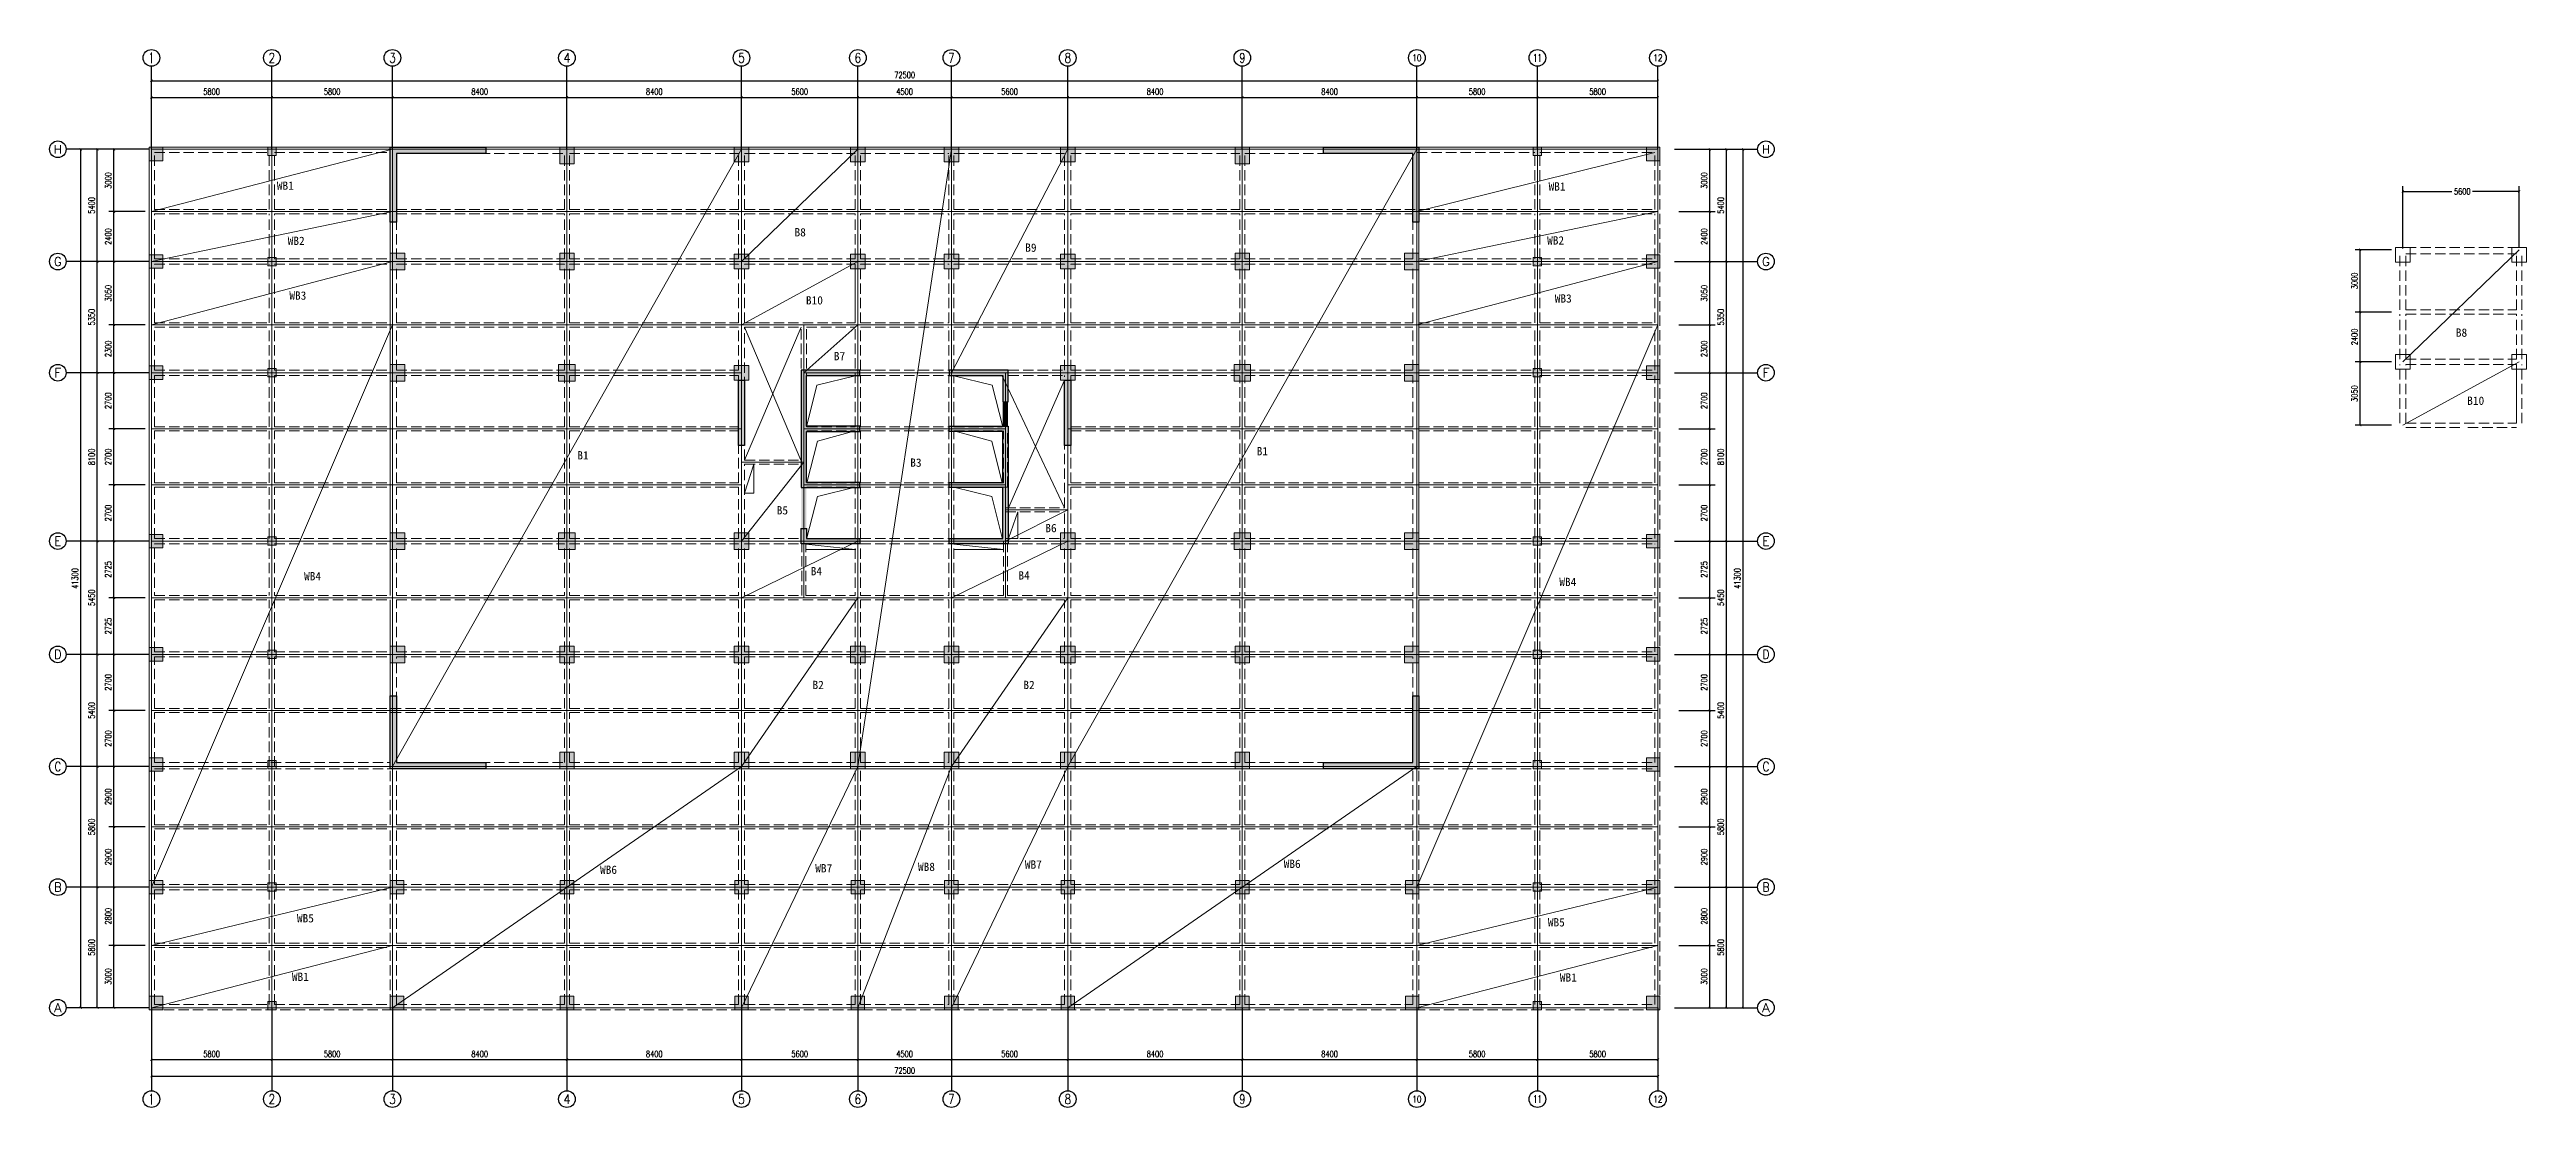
# Model space of a CAD drawing. Header units: millimetres. Extents: x -4900 to 114297, y -4800 to 46100.
import ezdxf
from ezdxf.enums import TextEntityAlignment as Align

# ---------------------------------------------------------------- set-up
doc = ezdxf.new("R2010")
doc.units = ezdxf.units.MM
doc.header["$LTSCALE"] = 2000
doc.header["$PDSIZE"] = 0.1
doc.linetypes.add('DASH', pattern=[0.35, 0.25, -0.1])
doc.layers.get('0').update_dxf_attribs({"lineweight": 9})
doc.layers.get('Defpoints').update_dxf_attribs({"lineweight": 9})
for name, color, linetype in [('AXIS', 3, 'Continuous'), ('AXIS_TEXT', 7, 'Continuous'), ('wall_door', 5, 'Continuous')]:
    doc.layers.add(name, color=color, linetype=linetype)
for name, color, linetype, lineweight in [('bbbbb', 200, 'Continuous', 9), ('column', 50, 'Continuous', 9), ('hole', 60, 'Continuous', 9), ('primary_beam', 180, 'Continuous', 9), ('S_ConcWall', 3, 'Continuous', 25), ('secondary_beam', 130, 'Continuous', 9), ('shear_wall', 90, 'Continuous', 9)]:
    doc.layers.add(name, color=color, linetype=linetype, lineweight=lineweight)
doc.layers.add('DOTE', color=10, linetype='Continuous', lineweight=9, plot=False)
doc.styles.add('_TCH_AXIS', font='COMPLEX', dxfattribs={"bigfont": 'GBCBIG'})
doc.styles.add('_TCH_DIM_T3', font='SIMPLEX', dxfattribs={"width": 0.705882, "bigfont": 'GBCBIG'})
doc.styles.add('COMPLEX', font='COMPLEX')
doc.dimstyles.new('_TCH_ARCH&&100', dxfattribs={"dimtxt": 297.5, "dimasz": 100, "dimexe": 250, "dimexo": 300, "dimgap": 126.25, "dimtad": 1, "dimdec": 0, "dimzin": 0, "dimdsep": 46, "dimtxsty": '_TCH_DIM_T3', "dimblk": 'ARCHTICK', "dimcen": 0.09, "dimclrt": 7, "dimazin": 2, "dimtfac": 1, "dimtdec": 0, "dimtix": 1, "dimtmove": 2, "dimatfit": 3, "dimfxl": 100, "dimtolj": 1, "dimtzin": 0, "dimarcsym": 0})

msp = doc.modelspace()

# ---------------------------------------------------------------- texts
at = {"layer": 'bbbbb', "char_height": 400, "attachment_point": 5}
for s, heights, insert in [('WB1', [0], (6447.2, 39551)), ('WB1', [0], (67647.2, 39513.4)), ('WB2', [0], (6969.5, 36896.8)), ('B8', [0], (31224.1, 37306.3)), ('WB2', [0], (67576.2, 36917.7)), ('B9', [0], (42325.5, 36565.4)), ('WB3', [0], (7048.5, 34261)), ('B10', [0], (31908.3, 34030.8)), ('WB3', [0], (67944.5, 34121.6)), ('B8', [0], (111171, 32477)), ('B7', [0], (33115.6, 31349.7)), ('B10', [0], (111855.2, 29201.4)), ('B1', [0], (20772.1, 26577.4)), ('B3', [0], (36793.4, 26222.6)), ('B1', [0], (53464.7, 26774.8)), ('B5', [0], (30366.7, 23927.7)), ('B6', [0], (43293.4, 23073.2)), ('WB4', [0], (7757.8, 20761.1)), ('B4', [0], (32003.1, 21003.6)), ('B4', [0], (41997.4, 20798.9)), ('WB4', [0], (68163.1, 20484.1)), ('B2', [0], (32088.7, 15529)), ('B2', [0], (42235.9, 15529)), ('WB6', [0], (22001, 6635.1)), ('WB7', [0], (32356.7, 6708.4)), ('WB8', [0], (37300, 6775.4)), ('WB7', [0], (42444.7, 6887.2)), ('WB6', [0], (54899.9, 6919.3)), ('WB5', [0], (7413.8, 4299.3)), ('WB5', [400], (67611.5, 4105)), ('WB1', [0], (7172.3, 1487)), ('WB1', [0], (68187.8, 1456.4))]:
    msp.add_mtext_dynamic_manual_height_columns(s, width=3912.415, gutter_width=12.5, heights=heights, dxfattribs=dict(at, insert=insert))

# ---------------------------------------------------------------- blocks, each defined once
blk = doc.blocks.new('_ArchTick')
at = {"color": 0, "linetype": 'ByBlock', "const_width": 0.4}
blk.add_lwpolyline([(-0.5, -0.5), (0.5, 0.5)], dxfattribs=at)
blk = doc.blocks.new('*D2')
at = {"layer": 'AXIS', "color": 0, "lineweight": -2, "transparency": 16777216}
for p, q in [((0, 41600), (0, 44050)), ((0, 43800), (5800, 43800)), ((5800, 41600), (5800, 44050))]:
    blk.add_line(p, q, dxfattribs=at)
at = {"layer": 'Defpoints', "color": 0, "transparency": 16777216}
for p in [(5800, 43800), (0, 41300), (5800, 41300)]:
    blk.add_point(p, dxfattribs=at)
at = {"layer": 'AXIS', "color": 0, "lineweight": -2, "transparency": 16777216, "xscale": 100, "yscale": 100, "zscale": 100, "rotation": 180}
blk.add_blockref('_ArchTick', (0, 43800), dxfattribs=at)
at = {"layer": 'AXIS', "color": 0, "lineweight": -2, "transparency": 16777216, "xscale": 100, "yscale": 100, "zscale": 100}
blk.add_blockref('_ArchTick', (5800, 43800), dxfattribs=at)
at = {"layer": 'AXIS', "color": 7, "transparency": 16777216, "insert": (2900, 44075), "char_height": 297.5, "attachment_point": 5, "style": '_TCH_DIM_T3'}
blk.add_mtext('\\A1;5800', dxfattribs=at)
blk = doc.blocks.new('*D3')
at = {"layer": 'AXIS', "color": 0, "lineweight": -2, "transparency": 16777216}
for p, q in [((5800, 41600), (5800, 44050)), ((5800, 43800), (11600, 43800)), ((11600, 41600), (11600, 44050))]:
    blk.add_line(p, q, dxfattribs=at)
at = {"layer": 'Defpoints', "color": 0, "transparency": 16777216}
for p in [(11600, 43800), (5800, 41300), (11600, 41300)]:
    blk.add_point(p, dxfattribs=at)
at = {"layer": 'AXIS', "color": 0, "lineweight": -2, "transparency": 16777216, "xscale": 100, "yscale": 100, "zscale": 100, "rotation": 180}
blk.add_blockref('_ArchTick', (5800, 43800), dxfattribs=at)
at = {"layer": 'AXIS', "color": 0, "lineweight": -2, "transparency": 16777216, "xscale": 100, "yscale": 100, "zscale": 100}
blk.add_blockref('_ArchTick', (11600, 43800), dxfattribs=at)
at = {"layer": 'AXIS', "color": 7, "transparency": 16777216, "insert": (8700, 44075), "char_height": 297.5, "attachment_point": 5, "style": '_TCH_DIM_T3'}
blk.add_mtext('\\A1;5800', dxfattribs=at)
blk = doc.blocks.new('*D4')
at = {"layer": 'AXIS', "color": 0, "lineweight": -2, "transparency": 16777216}
for p, q in [((11600, 41600), (11600, 44050)), ((11600, 43800), (20000, 43800)), ((20000, 41600), (20000, 44050))]:
    blk.add_line(p, q, dxfattribs=at)
at = {"layer": 'Defpoints', "color": 0, "transparency": 16777216}
for p in [(20000, 43800), (11600, 41300), (20000, 41300)]:
    blk.add_point(p, dxfattribs=at)
at = {"layer": 'AXIS', "color": 0, "lineweight": -2, "transparency": 16777216, "xscale": 100, "yscale": 100, "zscale": 100, "rotation": 180}
blk.add_blockref('_ArchTick', (11600, 43800), dxfattribs=at)
at = {"layer": 'AXIS', "color": 0, "lineweight": -2, "transparency": 16777216, "xscale": 100, "yscale": 100, "zscale": 100}
blk.add_blockref('_ArchTick', (20000, 43800), dxfattribs=at)
at = {"layer": 'AXIS', "color": 7, "transparency": 16777216, "insert": (15800, 44075), "char_height": 297.5, "attachment_point": 5, "style": '_TCH_DIM_T3'}
blk.add_mtext('\\A1;8400', dxfattribs=at)
blk = doc.blocks.new('*D5')
at = {"layer": 'AXIS', "color": 0, "lineweight": -2, "transparency": 16777216}
for p, q in [((20000, 41600), (20000, 44050)), ((20000, 43800), (28400, 43800)), ((28400, 41600), (28400, 44050))]:
    blk.add_line(p, q, dxfattribs=at)
at = {"layer": 'Defpoints', "color": 0, "transparency": 16777216}
for p in [(28400, 43800), (20000, 41300), (28400, 41300)]:
    blk.add_point(p, dxfattribs=at)
at = {"layer": 'AXIS', "color": 0, "lineweight": -2, "transparency": 16777216, "xscale": 100, "yscale": 100, "zscale": 100, "rotation": 180}
blk.add_blockref('_ArchTick', (20000, 43800), dxfattribs=at)
at = {"layer": 'AXIS', "color": 0, "lineweight": -2, "transparency": 16777216, "xscale": 100, "yscale": 100, "zscale": 100}
blk.add_blockref('_ArchTick', (28400, 43800), dxfattribs=at)
at = {"layer": 'AXIS', "color": 7, "transparency": 16777216, "insert": (24200, 44075), "char_height": 297.5, "attachment_point": 5, "style": '_TCH_DIM_T3'}
blk.add_mtext('\\A1;8400', dxfattribs=at)
blk = doc.blocks.new('*D6')
at = {"layer": 'AXIS', "color": 0, "lineweight": -2, "transparency": 16777216}
for p, q in [((28400, 41600), (28400, 44050)), ((28400, 43800), (34000, 43800)), ((34000, 41600), (34000, 44050))]:
    blk.add_line(p, q, dxfattribs=at)
at = {"layer": 'Defpoints', "color": 0, "transparency": 16777216}
for p in [(34000, 43800), (28400, 41300), (34000, 41300)]:
    blk.add_point(p, dxfattribs=at)
at = {"layer": 'AXIS', "color": 0, "lineweight": -2, "transparency": 16777216, "xscale": 100, "yscale": 100, "zscale": 100, "rotation": 180}
blk.add_blockref('_ArchTick', (28400, 43800), dxfattribs=at)
at = {"layer": 'AXIS', "color": 0, "lineweight": -2, "transparency": 16777216, "xscale": 100, "yscale": 100, "zscale": 100}
blk.add_blockref('_ArchTick', (34000, 43800), dxfattribs=at)
at = {"layer": 'AXIS', "color": 7, "transparency": 16777216, "insert": (31200, 44075), "char_height": 297.5, "attachment_point": 5, "style": '_TCH_DIM_T3'}
blk.add_mtext('\\A1;5600', dxfattribs=at)
blk = doc.blocks.new('*D7')
at = {"layer": 'AXIS', "color": 0, "lineweight": -2, "transparency": 16777216}
for p, q in [((34000, 41600), (34000, 44050)), ((34000, 43800), (38500, 43800)), ((38500, 41600), (38500, 44050))]:
    blk.add_line(p, q, dxfattribs=at)
at = {"layer": 'Defpoints', "color": 0, "transparency": 16777216}
for p in [(38500, 43800), (34000, 41300), (38500, 41300)]:
    blk.add_point(p, dxfattribs=at)
at = {"layer": 'AXIS', "color": 0, "lineweight": -2, "transparency": 16777216, "xscale": 100, "yscale": 100, "zscale": 100, "rotation": 180}
blk.add_blockref('_ArchTick', (34000, 43800), dxfattribs=at)
at = {"layer": 'AXIS', "color": 0, "lineweight": -2, "transparency": 16777216, "xscale": 100, "yscale": 100, "zscale": 100}
blk.add_blockref('_ArchTick', (38500, 43800), dxfattribs=at)
at = {"layer": 'AXIS', "color": 7, "transparency": 16777216, "insert": (36250, 44075), "char_height": 297.5, "attachment_point": 5, "style": '_TCH_DIM_T3'}
blk.add_mtext('\\A1;4500', dxfattribs=at)
blk = doc.blocks.new('*D8')
at = {"layer": 'AXIS', "color": 0, "lineweight": -2, "transparency": 16777216}
for p, q in [((38500, 41600), (38500, 44050)), ((38500, 43800), (44100, 43800)), ((44100, 41600), (44100, 44050))]:
    blk.add_line(p, q, dxfattribs=at)
at = {"layer": 'Defpoints', "color": 0, "transparency": 16777216}
for p in [(44100, 43800), (38500, 41300), (44100, 41300)]:
    blk.add_point(p, dxfattribs=at)
at = {"layer": 'AXIS', "color": 0, "lineweight": -2, "transparency": 16777216, "xscale": 100, "yscale": 100, "zscale": 100, "rotation": 180}
blk.add_blockref('_ArchTick', (38500, 43800), dxfattribs=at)
at = {"layer": 'AXIS', "color": 0, "lineweight": -2, "transparency": 16777216, "xscale": 100, "yscale": 100, "zscale": 100}
blk.add_blockref('_ArchTick', (44100, 43800), dxfattribs=at)
at = {"layer": 'AXIS', "color": 7, "transparency": 16777216, "insert": (41300, 44075), "char_height": 297.5, "attachment_point": 5, "style": '_TCH_DIM_T3'}
blk.add_mtext('\\A1;5600', dxfattribs=at)
blk = doc.blocks.new('*D9')
at = {"layer": 'AXIS', "color": 0, "lineweight": -2, "transparency": 16777216}
for p, q in [((44100, 41600), (44100, 44050)), ((44100, 43800), (52500, 43800)), ((52500, 41600), (52500, 44050))]:
    blk.add_line(p, q, dxfattribs=at)
at = {"layer": 'Defpoints', "color": 0, "transparency": 16777216}
for p in [(52500, 43800), (44100, 41300), (52500, 41300)]:
    blk.add_point(p, dxfattribs=at)
at = {"layer": 'AXIS', "color": 0, "lineweight": -2, "transparency": 16777216, "xscale": 100, "yscale": 100, "zscale": 100, "rotation": 180}
blk.add_blockref('_ArchTick', (44100, 43800), dxfattribs=at)
at = {"layer": 'AXIS', "color": 0, "lineweight": -2, "transparency": 16777216, "xscale": 100, "yscale": 100, "zscale": 100}
blk.add_blockref('_ArchTick', (52500, 43800), dxfattribs=at)
at = {"layer": 'AXIS', "color": 7, "transparency": 16777216, "insert": (48300, 44075), "char_height": 297.5, "attachment_point": 5, "style": '_TCH_DIM_T3'}
blk.add_mtext('\\A1;8400', dxfattribs=at)
blk = doc.blocks.new('*D10')
at = {"layer": 'AXIS', "color": 0, "lineweight": -2, "transparency": 16777216}
for p, q in [((52500, 41600), (52500, 44050)), ((52500, 43800), (60900, 43800)), ((60900, 41600), (60900, 44050))]:
    blk.add_line(p, q, dxfattribs=at)
at = {"layer": 'Defpoints', "color": 0, "transparency": 16777216}
for p in [(60900, 43800), (52500, 41300), (60900, 41300)]:
    blk.add_point(p, dxfattribs=at)
at = {"layer": 'AXIS', "color": 0, "lineweight": -2, "transparency": 16777216, "xscale": 100, "yscale": 100, "zscale": 100, "rotation": 180}
blk.add_blockref('_ArchTick', (52500, 43800), dxfattribs=at)
at = {"layer": 'AXIS', "color": 0, "lineweight": -2, "transparency": 16777216, "xscale": 100, "yscale": 100, "zscale": 100}
blk.add_blockref('_ArchTick', (60900, 43800), dxfattribs=at)
at = {"layer": 'AXIS', "color": 7, "transparency": 16777216, "insert": (56700, 44075), "char_height": 297.5, "attachment_point": 5, "style": '_TCH_DIM_T3'}
blk.add_mtext('\\A1;8400', dxfattribs=at)
blk = doc.blocks.new('*D11')
at = {"layer": 'AXIS', "color": 0, "lineweight": -2, "transparency": 16777216}
for p, q in [((60900, 41600), (60900, 44050)), ((60900, 43800), (66700, 43800)), ((66700, 41600), (66700, 44050))]:
    blk.add_line(p, q, dxfattribs=at)
at = {"layer": 'Defpoints', "color": 0, "transparency": 16777216}
for p in [(66700, 43800), (60900, 41300), (66700, 41300)]:
    blk.add_point(p, dxfattribs=at)
at = {"layer": 'AXIS', "color": 0, "lineweight": -2, "transparency": 16777216, "xscale": 100, "yscale": 100, "zscale": 100, "rotation": 180}
blk.add_blockref('_ArchTick', (60900, 43800), dxfattribs=at)
at = {"layer": 'AXIS', "color": 0, "lineweight": -2, "transparency": 16777216, "xscale": 100, "yscale": 100, "zscale": 100}
blk.add_blockref('_ArchTick', (66700, 43800), dxfattribs=at)
at = {"layer": 'AXIS', "color": 7, "transparency": 16777216, "insert": (63800, 44075), "char_height": 297.5, "attachment_point": 5, "style": '_TCH_DIM_T3'}
blk.add_mtext('\\A1;5800', dxfattribs=at)
blk = doc.blocks.new('*D12')
at = {"layer": 'AXIS', "color": 0, "lineweight": -2, "transparency": 16777216}
for p, q in [((66700, 41600), (66700, 44050)), ((66700, 43800), (72500, 43800)), ((72500, 41600), (72500, 44050))]:
    blk.add_line(p, q, dxfattribs=at)
at = {"layer": 'Defpoints', "color": 0, "transparency": 16777216}
for p in [(72500, 43800), (66700, 41300), (72500, 41300)]:
    blk.add_point(p, dxfattribs=at)
at = {"layer": 'AXIS', "color": 0, "lineweight": -2, "transparency": 16777216, "xscale": 100, "yscale": 100, "zscale": 100, "rotation": 180}
blk.add_blockref('_ArchTick', (66700, 43800), dxfattribs=at)
at = {"layer": 'AXIS', "color": 0, "lineweight": -2, "transparency": 16777216, "xscale": 100, "yscale": 100, "zscale": 100}
blk.add_blockref('_ArchTick', (72500, 43800), dxfattribs=at)
at = {"layer": 'AXIS', "color": 7, "transparency": 16777216, "insert": (69600, 44075), "char_height": 297.5, "attachment_point": 5, "style": '_TCH_DIM_T3'}
blk.add_mtext('\\A1;5800', dxfattribs=at)
blk = doc.blocks.new('*D13')
at = {"layer": 'AXIS', "color": 0, "lineweight": -2, "transparency": 16777216}
for p, q in [((0, 41600), (0, 44850)), ((0, 44600), (72500, 44600)), ((72500, 41600), (72500, 44850))]:
    blk.add_line(p, q, dxfattribs=at)
at = {"layer": 'Defpoints', "color": 0, "transparency": 16777216}
for p in [(72500, 44600), (0, 41300), (72500, 41300)]:
    blk.add_point(p, dxfattribs=at)
at = {"layer": 'AXIS', "color": 0, "lineweight": -2, "transparency": 16777216, "xscale": 100, "yscale": 100, "zscale": 100, "rotation": 180}
blk.add_blockref('_ArchTick', (0, 44600), dxfattribs=at)
at = {"layer": 'AXIS', "color": 0, "lineweight": -2, "transparency": 16777216, "xscale": 100, "yscale": 100, "zscale": 100}
blk.add_blockref('_ArchTick', (72500, 44600), dxfattribs=at)
at = {"layer": 'AXIS', "color": 7, "transparency": 16777216, "insert": (36250, 44875), "char_height": 297.5, "attachment_point": 5, "style": '_TCH_DIM_T3'}
blk.add_mtext('\\A1;72500', dxfattribs=at)
blk = doc.blocks.new('_AXISO')
blk.add_circle((0, 0), 0.5)
at = {"layer": 'AXIS_TEXT', "style": 'COMPLEX', "width": 1.041667}
blk.add_attdef('A', text='', height=0.56, dxfattribs=at).set_placement((-0.25, -0.28), (0.25, -0.28), align=Align.FIT)
blk = doc.blocks.new('*D15')
at = {"layer": 'AXIS', "color": 0, "lineweight": -2, "transparency": 16777216}
for p, q in [((0, -300), (0, -2750)), ((5800, -300), (5800, -2750)), ((0, -2500), (5800, -2500))]:
    blk.add_line(p, q, dxfattribs=at)
at = {"layer": 'Defpoints', "color": 0, "transparency": 16777216}
for p in [(0, 0), (5800, 0), (5800, -2500)]:
    blk.add_point(p, dxfattribs=at)
at = {"layer": 'AXIS', "color": 0, "lineweight": -2, "transparency": 16777216, "xscale": 100, "yscale": 100, "zscale": 100, "rotation": 180}
blk.add_blockref('_ArchTick', (0, -2500), dxfattribs=at)
at = {"layer": 'AXIS', "color": 0, "lineweight": -2, "transparency": 16777216, "xscale": 100, "yscale": 100, "zscale": 100}
blk.add_blockref('_ArchTick', (5800, -2500), dxfattribs=at)
at = {"layer": 'AXIS', "color": 7, "transparency": 16777216, "insert": (2900, -2225), "char_height": 297.5, "attachment_point": 5, "style": '_TCH_DIM_T3'}
blk.add_mtext('\\A1;5800', dxfattribs=at)
blk = doc.blocks.new('*D16')
at = {"layer": 'AXIS', "color": 0, "lineweight": -2, "transparency": 16777216}
for p, q in [((5800, -300), (5800, -2750)), ((11600, -300), (11600, -2750)), ((5800, -2500), (11600, -2500))]:
    blk.add_line(p, q, dxfattribs=at)
at = {"layer": 'Defpoints', "color": 0, "transparency": 16777216}
for p in [(5800, 0), (11600, 0), (11600, -2500)]:
    blk.add_point(p, dxfattribs=at)
at = {"layer": 'AXIS', "color": 0, "lineweight": -2, "transparency": 16777216, "xscale": 100, "yscale": 100, "zscale": 100, "rotation": 180}
blk.add_blockref('_ArchTick', (5800, -2500), dxfattribs=at)
at = {"layer": 'AXIS', "color": 0, "lineweight": -2, "transparency": 16777216, "xscale": 100, "yscale": 100, "zscale": 100}
blk.add_blockref('_ArchTick', (11600, -2500), dxfattribs=at)
at = {"layer": 'AXIS', "color": 7, "transparency": 16777216, "insert": (8700, -2225), "char_height": 297.5, "attachment_point": 5, "style": '_TCH_DIM_T3'}
blk.add_mtext('\\A1;5800', dxfattribs=at)
blk = doc.blocks.new('*D17')
at = {"layer": 'AXIS', "color": 0, "lineweight": -2, "transparency": 16777216}
for p, q in [((11600, -300), (11600, -2750)), ((20000, -300), (20000, -2750)), ((11600, -2500), (20000, -2500))]:
    blk.add_line(p, q, dxfattribs=at)
at = {"layer": 'Defpoints', "color": 0, "transparency": 16777216}
for p in [(11600, 0), (20000, 0), (20000, -2500)]:
    blk.add_point(p, dxfattribs=at)
at = {"layer": 'AXIS', "color": 0, "lineweight": -2, "transparency": 16777216, "xscale": 100, "yscale": 100, "zscale": 100, "rotation": 180}
blk.add_blockref('_ArchTick', (11600, -2500), dxfattribs=at)
at = {"layer": 'AXIS', "color": 0, "lineweight": -2, "transparency": 16777216, "xscale": 100, "yscale": 100, "zscale": 100}
blk.add_blockref('_ArchTick', (20000, -2500), dxfattribs=at)
at = {"layer": 'AXIS', "color": 7, "transparency": 16777216, "insert": (15800, -2225), "char_height": 297.5, "attachment_point": 5, "style": '_TCH_DIM_T3'}
blk.add_mtext('\\A1;8400', dxfattribs=at)
blk = doc.blocks.new('*D18')
at = {"layer": 'AXIS', "color": 0, "lineweight": -2, "transparency": 16777216}
for p, q in [((20000, -300), (20000, -2750)), ((28400, -300), (28400, -2750)), ((20000, -2500), (28400, -2500))]:
    blk.add_line(p, q, dxfattribs=at)
at = {"layer": 'Defpoints', "color": 0, "transparency": 16777216}
for p in [(20000, 0), (28400, 0), (28400, -2500)]:
    blk.add_point(p, dxfattribs=at)
at = {"layer": 'AXIS', "color": 0, "lineweight": -2, "transparency": 16777216, "xscale": 100, "yscale": 100, "zscale": 100, "rotation": 180}
blk.add_blockref('_ArchTick', (20000, -2500), dxfattribs=at)
at = {"layer": 'AXIS', "color": 0, "lineweight": -2, "transparency": 16777216, "xscale": 100, "yscale": 100, "zscale": 100}
blk.add_blockref('_ArchTick', (28400, -2500), dxfattribs=at)
at = {"layer": 'AXIS', "color": 7, "transparency": 16777216, "insert": (24200, -2225), "char_height": 297.5, "attachment_point": 5, "style": '_TCH_DIM_T3'}
blk.add_mtext('\\A1;8400', dxfattribs=at)
blk = doc.blocks.new('*D19')
at = {"layer": 'AXIS', "color": 0, "lineweight": -2, "transparency": 16777216}
for p, q in [((28400, -300), (28400, -2750)), ((34000, -300), (34000, -2750)), ((28400, -2500), (34000, -2500))]:
    blk.add_line(p, q, dxfattribs=at)
at = {"layer": 'Defpoints', "color": 0, "transparency": 16777216}
for p in [(28400, 0), (34000, 0), (34000, -2500)]:
    blk.add_point(p, dxfattribs=at)
at = {"layer": 'AXIS', "color": 0, "lineweight": -2, "transparency": 16777216, "xscale": 100, "yscale": 100, "zscale": 100, "rotation": 180}
blk.add_blockref('_ArchTick', (28400, -2500), dxfattribs=at)
at = {"layer": 'AXIS', "color": 0, "lineweight": -2, "transparency": 16777216, "xscale": 100, "yscale": 100, "zscale": 100}
blk.add_blockref('_ArchTick', (34000, -2500), dxfattribs=at)
at = {"layer": 'AXIS', "color": 7, "transparency": 16777216, "insert": (31200, -2225), "char_height": 297.5, "attachment_point": 5, "style": '_TCH_DIM_T3'}
blk.add_mtext('\\A1;5600', dxfattribs=at)
blk = doc.blocks.new('*D20')
at = {"layer": 'AXIS', "color": 0, "lineweight": -2, "transparency": 16777216}
for p, q in [((34000, -300), (34000, -2750)), ((38500, -300), (38500, -2750)), ((34000, -2500), (38500, -2500))]:
    blk.add_line(p, q, dxfattribs=at)
at = {"layer": 'Defpoints', "color": 0, "transparency": 16777216}
for p in [(34000, 0), (38500, 0), (38500, -2500)]:
    blk.add_point(p, dxfattribs=at)
at = {"layer": 'AXIS', "color": 0, "lineweight": -2, "transparency": 16777216, "xscale": 100, "yscale": 100, "zscale": 100, "rotation": 180}
blk.add_blockref('_ArchTick', (34000, -2500), dxfattribs=at)
at = {"layer": 'AXIS', "color": 0, "lineweight": -2, "transparency": 16777216, "xscale": 100, "yscale": 100, "zscale": 100}
blk.add_blockref('_ArchTick', (38500, -2500), dxfattribs=at)
at = {"layer": 'AXIS', "color": 7, "transparency": 16777216, "insert": (36250, -2225), "char_height": 297.5, "attachment_point": 5, "style": '_TCH_DIM_T3'}
blk.add_mtext('\\A1;4500', dxfattribs=at)
blk = doc.blocks.new('*D21')
at = {"layer": 'AXIS', "color": 0, "lineweight": -2, "transparency": 16777216}
for p, q in [((38500, -300), (38500, -2750)), ((44100, -300), (44100, -2750)), ((38500, -2500), (44100, -2500))]:
    blk.add_line(p, q, dxfattribs=at)
at = {"layer": 'Defpoints', "color": 0, "transparency": 16777216}
for p in [(38500, 0), (44100, 0), (44100, -2500)]:
    blk.add_point(p, dxfattribs=at)
at = {"layer": 'AXIS', "color": 0, "lineweight": -2, "transparency": 16777216, "xscale": 100, "yscale": 100, "zscale": 100, "rotation": 180}
blk.add_blockref('_ArchTick', (38500, -2500), dxfattribs=at)
at = {"layer": 'AXIS', "color": 0, "lineweight": -2, "transparency": 16777216, "xscale": 100, "yscale": 100, "zscale": 100}
blk.add_blockref('_ArchTick', (44100, -2500), dxfattribs=at)
at = {"layer": 'AXIS', "color": 7, "transparency": 16777216, "insert": (41300, -2225), "char_height": 297.5, "attachment_point": 5, "style": '_TCH_DIM_T3'}
blk.add_mtext('\\A1;5600', dxfattribs=at)
blk = doc.blocks.new('*D22')
at = {"layer": 'AXIS', "color": 0, "lineweight": -2, "transparency": 16777216}
for p, q in [((44100, -300), (44100, -2750)), ((52500, -300), (52500, -2750)), ((44100, -2500), (52500, -2500))]:
    blk.add_line(p, q, dxfattribs=at)
at = {"layer": 'Defpoints', "color": 0, "transparency": 16777216}
for p in [(44100, 0), (52500, 0), (52500, -2500)]:
    blk.add_point(p, dxfattribs=at)
at = {"layer": 'AXIS', "color": 0, "lineweight": -2, "transparency": 16777216, "xscale": 100, "yscale": 100, "zscale": 100, "rotation": 180}
blk.add_blockref('_ArchTick', (44100, -2500), dxfattribs=at)
at = {"layer": 'AXIS', "color": 0, "lineweight": -2, "transparency": 16777216, "xscale": 100, "yscale": 100, "zscale": 100}
blk.add_blockref('_ArchTick', (52500, -2500), dxfattribs=at)
at = {"layer": 'AXIS', "color": 7, "transparency": 16777216, "insert": (48300, -2225), "char_height": 297.5, "attachment_point": 5, "style": '_TCH_DIM_T3'}
blk.add_mtext('\\A1;8400', dxfattribs=at)
blk = doc.blocks.new('*D23')
at = {"layer": 'AXIS', "color": 0, "lineweight": -2, "transparency": 16777216}
for p, q in [((52500, -300), (52500, -2750)), ((60900, -300), (60900, -2750)), ((52500, -2500), (60900, -2500))]:
    blk.add_line(p, q, dxfattribs=at)
at = {"layer": 'Defpoints', "color": 0, "transparency": 16777216}
for p in [(52500, 0), (60900, 0), (60900, -2500)]:
    blk.add_point(p, dxfattribs=at)
at = {"layer": 'AXIS', "color": 0, "lineweight": -2, "transparency": 16777216, "xscale": 100, "yscale": 100, "zscale": 100, "rotation": 180}
blk.add_blockref('_ArchTick', (52500, -2500), dxfattribs=at)
at = {"layer": 'AXIS', "color": 0, "lineweight": -2, "transparency": 16777216, "xscale": 100, "yscale": 100, "zscale": 100}
blk.add_blockref('_ArchTick', (60900, -2500), dxfattribs=at)
at = {"layer": 'AXIS', "color": 7, "transparency": 16777216, "insert": (56700, -2225), "char_height": 297.5, "attachment_point": 5, "style": '_TCH_DIM_T3'}
blk.add_mtext('\\A1;8400', dxfattribs=at)
blk = doc.blocks.new('*D24')
at = {"layer": 'AXIS', "color": 0, "lineweight": -2, "transparency": 16777216}
for p, q in [((60900, -300), (60900, -2750)), ((66700, -300), (66700, -2750)), ((60900, -2500), (66700, -2500))]:
    blk.add_line(p, q, dxfattribs=at)
at = {"layer": 'Defpoints', "color": 0, "transparency": 16777216}
for p in [(60900, 0), (66700, 0), (66700, -2500)]:
    blk.add_point(p, dxfattribs=at)
at = {"layer": 'AXIS', "color": 0, "lineweight": -2, "transparency": 16777216, "xscale": 100, "yscale": 100, "zscale": 100, "rotation": 180}
blk.add_blockref('_ArchTick', (60900, -2500), dxfattribs=at)
at = {"layer": 'AXIS', "color": 0, "lineweight": -2, "transparency": 16777216, "xscale": 100, "yscale": 100, "zscale": 100}
blk.add_blockref('_ArchTick', (66700, -2500), dxfattribs=at)
at = {"layer": 'AXIS', "color": 7, "transparency": 16777216, "insert": (63800, -2225), "char_height": 297.5, "attachment_point": 5, "style": '_TCH_DIM_T3'}
blk.add_mtext('\\A1;5800', dxfattribs=at)
blk = doc.blocks.new('*D25')
at = {"layer": 'AXIS', "color": 0, "lineweight": -2, "transparency": 16777216}
for p, q in [((66700, -300), (66700, -2750)), ((72500, -300), (72500, -2750)), ((66700, -2500), (72500, -2500))]:
    blk.add_line(p, q, dxfattribs=at)
at = {"layer": 'Defpoints', "color": 0, "transparency": 16777216}
for p in [(66700, 0), (72500, 0), (72500, -2500)]:
    blk.add_point(p, dxfattribs=at)
at = {"layer": 'AXIS', "color": 0, "lineweight": -2, "transparency": 16777216, "xscale": 100, "yscale": 100, "zscale": 100, "rotation": 180}
blk.add_blockref('_ArchTick', (66700, -2500), dxfattribs=at)
at = {"layer": 'AXIS', "color": 0, "lineweight": -2, "transparency": 16777216, "xscale": 100, "yscale": 100, "zscale": 100}
blk.add_blockref('_ArchTick', (72500, -2500), dxfattribs=at)
at = {"layer": 'AXIS', "color": 7, "transparency": 16777216, "insert": (69600, -2225), "char_height": 297.5, "attachment_point": 5, "style": '_TCH_DIM_T3'}
blk.add_mtext('\\A1;5800', dxfattribs=at)
blk = doc.blocks.new('*D26')
at = {"layer": 'AXIS', "color": 0, "lineweight": -2, "transparency": 16777216}
for p, q in [((0, -300), (0, -3550)), ((72500, -300), (72500, -3550)), ((0, -3300), (72500, -3300))]:
    blk.add_line(p, q, dxfattribs=at)
at = {"layer": 'Defpoints', "color": 0, "transparency": 16777216}
for p in [(0, 0), (72500, 0), (72500, -3300)]:
    blk.add_point(p, dxfattribs=at)
at = {"layer": 'AXIS', "color": 0, "lineweight": -2, "transparency": 16777216, "xscale": 100, "yscale": 100, "zscale": 100, "rotation": 180}
blk.add_blockref('_ArchTick', (0, -3300), dxfattribs=at)
at = {"layer": 'AXIS', "color": 0, "lineweight": -2, "transparency": 16777216, "xscale": 100, "yscale": 100, "zscale": 100}
blk.add_blockref('_ArchTick', (72500, -3300), dxfattribs=at)
at = {"layer": 'AXIS', "color": 7, "transparency": 16777216, "insert": (36250, -3025), "char_height": 297.5, "attachment_point": 5, "style": '_TCH_DIM_T3'}
blk.add_mtext('\\A1;72500', dxfattribs=at)
blk = doc.blocks.new('*D27')
at = {"layer": 'AXIS', "color": 0, "lineweight": -2, "transparency": 16777216}
for p, q in [((-400, 5800), (-2850, 5800)), ((-2600, 0), (-2600, 5800)), ((-400, 0), (-2850, 0))]:
    blk.add_line(p, q, dxfattribs=at)
at = {"layer": 'Defpoints', "color": 0, "transparency": 16777216}
for p in [(-2600, 5800), (-100, 5800), (-100, 0)]:
    blk.add_point(p, dxfattribs=at)
at = {"layer": 'AXIS', "color": 0, "lineweight": -2, "transparency": 16777216, "xscale": 100, "yscale": 100, "zscale": 100}
for p, rotation in [((-2600, 5800), 90), ((-2600, 0), 270)]:
    blk.add_blockref('_ArchTick', p, dxfattribs=dict(at, rotation=rotation))
at = {"layer": 'AXIS', "color": 7, "transparency": 16777216, "insert": (-2875, 2900), "char_height": 297.5, "attachment_point": 5, "rotation": 90, "style": '_TCH_DIM_T3'}
blk.add_mtext('\\A1;5800', dxfattribs=at)
blk = doc.blocks.new('*D28')
at = {"layer": 'AXIS', "color": 0, "lineweight": -2, "transparency": 16777216}
for p, q in [((-400, 11600), (-2850, 11600)), ((-2600, 5800), (-2600, 11600)), ((-400, 5800), (-2850, 5800))]:
    blk.add_line(p, q, dxfattribs=at)
at = {"layer": 'Defpoints', "color": 0, "transparency": 16777216}
for p in [(-2600, 11600), (-100, 11600), (-100, 5800)]:
    blk.add_point(p, dxfattribs=at)
at = {"layer": 'AXIS', "color": 0, "lineweight": -2, "transparency": 16777216, "xscale": 100, "yscale": 100, "zscale": 100}
for p, rotation in [((-2600, 11600), 90), ((-2600, 5800), 270)]:
    blk.add_blockref('_ArchTick', p, dxfattribs=dict(at, rotation=rotation))
at = {"layer": 'AXIS', "color": 7, "transparency": 16777216, "insert": (-2875, 8700), "char_height": 297.5, "attachment_point": 5, "rotation": 90, "style": '_TCH_DIM_T3'}
blk.add_mtext('\\A1;5800', dxfattribs=at)
blk = doc.blocks.new('*D29')
at = {"layer": 'AXIS', "color": 0, "lineweight": -2, "transparency": 16777216}
for p, q in [((-400, 17000), (-2850, 17000)), ((-2600, 11600), (-2600, 17000)), ((-400, 11600), (-2850, 11600))]:
    blk.add_line(p, q, dxfattribs=at)
at = {"layer": 'Defpoints', "color": 0, "transparency": 16777216}
for p in [(-2600, 17000), (-100, 17000), (-100, 11600)]:
    blk.add_point(p, dxfattribs=at)
at = {"layer": 'AXIS', "color": 0, "lineweight": -2, "transparency": 16777216, "xscale": 100, "yscale": 100, "zscale": 100}
for p, rotation in [((-2600, 17000), 90), ((-2600, 11600), 270)]:
    blk.add_blockref('_ArchTick', p, dxfattribs=dict(at, rotation=rotation))
at = {"layer": 'AXIS', "color": 7, "transparency": 16777216, "insert": (-2875, 14300), "char_height": 297.5, "attachment_point": 5, "rotation": 90, "style": '_TCH_DIM_T3'}
blk.add_mtext('\\A1;5400', dxfattribs=at)
blk = doc.blocks.new('*D30')
at = {"layer": 'AXIS', "color": 0, "lineweight": -2, "transparency": 16777216}
for p, q in [((-400, 22450), (-2850, 22450)), ((-2600, 17000), (-2600, 22450)), ((-400, 17000), (-2850, 17000))]:
    blk.add_line(p, q, dxfattribs=at)
at = {"layer": 'Defpoints', "color": 0, "transparency": 16777216}
for p in [(-2600, 22450), (-100, 22450), (-100, 17000)]:
    blk.add_point(p, dxfattribs=at)
at = {"layer": 'AXIS', "color": 0, "lineweight": -2, "transparency": 16777216, "xscale": 100, "yscale": 100, "zscale": 100}
for p, rotation in [((-2600, 22450), 90), ((-2600, 17000), 270)]:
    blk.add_blockref('_ArchTick', p, dxfattribs=dict(at, rotation=rotation))
at = {"layer": 'AXIS', "color": 7, "transparency": 16777216, "insert": (-2875, 19725), "char_height": 297.5, "attachment_point": 5, "rotation": 90, "style": '_TCH_DIM_T3'}
blk.add_mtext('\\A1;5450', dxfattribs=at)
blk = doc.blocks.new('*D31')
at = {"layer": 'AXIS', "color": 0, "lineweight": -2, "transparency": 16777216}
for p, q in [((-400, 30550), (-2850, 30550)), ((-2600, 22450), (-2600, 30550)), ((-400, 22450), (-2850, 22450))]:
    blk.add_line(p, q, dxfattribs=at)
at = {"layer": 'Defpoints', "color": 0, "transparency": 16777216}
for p in [(-2600, 30550), (-100, 30550), (-100, 22450)]:
    blk.add_point(p, dxfattribs=at)
at = {"layer": 'AXIS', "color": 0, "lineweight": -2, "transparency": 16777216, "xscale": 100, "yscale": 100, "zscale": 100}
for p, rotation in [((-2600, 30550), 90), ((-2600, 22450), 270)]:
    blk.add_blockref('_ArchTick', p, dxfattribs=dict(at, rotation=rotation))
at = {"layer": 'AXIS', "color": 7, "transparency": 16777216, "insert": (-2875, 26500), "char_height": 297.5, "attachment_point": 5, "rotation": 90, "style": '_TCH_DIM_T3'}
blk.add_mtext('\\A1;8100', dxfattribs=at)
blk = doc.blocks.new('*D32')
at = {"layer": 'AXIS', "color": 0, "lineweight": -2, "transparency": 16777216}
for p, q in [((-400, 35900), (-2850, 35900)), ((-2600, 30550), (-2600, 35900)), ((-400, 30550), (-2850, 30550))]:
    blk.add_line(p, q, dxfattribs=at)
at = {"layer": 'Defpoints', "color": 0, "transparency": 16777216}
for p in [(-2600, 35900), (-100, 35900), (-100, 30550)]:
    blk.add_point(p, dxfattribs=at)
at = {"layer": 'AXIS', "color": 0, "lineweight": -2, "transparency": 16777216, "xscale": 100, "yscale": 100, "zscale": 100}
for p, rotation in [((-2600, 35900), 90), ((-2600, 30550), 270)]:
    blk.add_blockref('_ArchTick', p, dxfattribs=dict(at, rotation=rotation))
at = {"layer": 'AXIS', "color": 7, "transparency": 16777216, "insert": (-2875, 33225), "char_height": 297.5, "attachment_point": 5, "rotation": 90, "style": '_TCH_DIM_T3'}
blk.add_mtext('\\A1;5350', dxfattribs=at)
blk = doc.blocks.new('*D33')
at = {"layer": 'AXIS', "color": 0, "lineweight": -2, "transparency": 16777216}
for p, q in [((-400, 41300), (-2850, 41300)), ((-2600, 35900), (-2600, 41300)), ((-400, 35900), (-2850, 35900))]:
    blk.add_line(p, q, dxfattribs=at)
at = {"layer": 'Defpoints', "color": 0, "transparency": 16777216}
for p in [(-2600, 41300), (-100, 41300), (-100, 35900)]:
    blk.add_point(p, dxfattribs=at)
at = {"layer": 'AXIS', "color": 0, "lineweight": -2, "transparency": 16777216, "xscale": 100, "yscale": 100, "zscale": 100}
for p, rotation in [((-2600, 41300), 90), ((-2600, 35900), 270)]:
    blk.add_blockref('_ArchTick', p, dxfattribs=dict(at, rotation=rotation))
at = {"layer": 'AXIS', "color": 7, "transparency": 16777216, "insert": (-2875, 38600), "char_height": 297.5, "attachment_point": 5, "rotation": 90, "style": '_TCH_DIM_T3'}
blk.add_mtext('\\A1;5400', dxfattribs=at)
blk = doc.blocks.new('*D34')
at = {"layer": 'AXIS', "color": 0, "lineweight": -2, "transparency": 16777216}
for p, q in [((-400, 41300), (-3650, 41300)), ((-3400, 0), (-3400, 41300)), ((-400, 0), (-3650, 0))]:
    blk.add_line(p, q, dxfattribs=at)
at = {"layer": 'Defpoints', "color": 0, "transparency": 16777216}
for p in [(-3400, 41300), (-100, 41300), (-100, 0)]:
    blk.add_point(p, dxfattribs=at)
at = {"layer": 'AXIS', "color": 0, "lineweight": -2, "transparency": 16777216, "xscale": 100, "yscale": 100, "zscale": 100}
for p, rotation in [((-3400, 41300), 90), ((-3400, 0), 270)]:
    blk.add_blockref('_ArchTick', p, dxfattribs=dict(at, rotation=rotation))
at = {"layer": 'AXIS', "color": 7, "transparency": 16777216, "insert": (-3675, 20650), "char_height": 297.5, "attachment_point": 5, "rotation": 90, "style": '_TCH_DIM_T3'}
blk.add_mtext('\\A1;41300', dxfattribs=at)
blk = doc.blocks.new('*D35')
at = {"layer": 'AXIS', "color": 0, "lineweight": -2, "transparency": 16777216}
for p, q in [((73600, 5800), (76050, 5800)), ((75800, 0), (75800, 5800)), ((73600, 0), (76050, 0))]:
    blk.add_line(p, q, dxfattribs=at)
at = {"layer": 'Defpoints', "color": 0, "transparency": 16777216}
for p in [(73300, 5800), (75800, 5800), (73300, 0)]:
    blk.add_point(p, dxfattribs=at)
at = {"layer": 'AXIS', "color": 0, "lineweight": -2, "transparency": 16777216, "xscale": 100, "yscale": 100, "zscale": 100}
for p, rotation in [((75800, 5800), 90), ((75800, 0), 270)]:
    blk.add_blockref('_ArchTick', p, dxfattribs=dict(at, rotation=rotation))
at = {"layer": 'AXIS', "color": 7, "transparency": 16777216, "insert": (75525, 2900), "char_height": 297.5, "attachment_point": 5, "rotation": 90, "style": '_TCH_DIM_T3'}
blk.add_mtext('\\A1;5800', dxfattribs=at)
blk = doc.blocks.new('*D36')
at = {"layer": 'AXIS', "color": 0, "lineweight": -2, "transparency": 16777216}
for p, q in [((73600, 11600), (76050, 11600)), ((75800, 5800), (75800, 11600)), ((73600, 5800), (76050, 5800))]:
    blk.add_line(p, q, dxfattribs=at)
at = {"layer": 'Defpoints', "color": 0, "transparency": 16777216}
for p in [(73300, 11600), (75800, 11600), (73300, 5800)]:
    blk.add_point(p, dxfattribs=at)
at = {"layer": 'AXIS', "color": 0, "lineweight": -2, "transparency": 16777216, "xscale": 100, "yscale": 100, "zscale": 100}
for p, rotation in [((75800, 11600), 90), ((75800, 5800), 270)]:
    blk.add_blockref('_ArchTick', p, dxfattribs=dict(at, rotation=rotation))
at = {"layer": 'AXIS', "color": 7, "transparency": 16777216, "insert": (75525, 8700), "char_height": 297.5, "attachment_point": 5, "rotation": 90, "style": '_TCH_DIM_T3'}
blk.add_mtext('\\A1;5800', dxfattribs=at)
blk = doc.blocks.new('*D37')
at = {"layer": 'AXIS', "color": 0, "lineweight": -2, "transparency": 16777216}
for p, q in [((73600, 17000), (76050, 17000)), ((75800, 11600), (75800, 17000)), ((73600, 11600), (76050, 11600))]:
    blk.add_line(p, q, dxfattribs=at)
at = {"layer": 'Defpoints', "color": 0, "transparency": 16777216}
for p in [(73300, 17000), (75800, 17000), (73300, 11600)]:
    blk.add_point(p, dxfattribs=at)
at = {"layer": 'AXIS', "color": 0, "lineweight": -2, "transparency": 16777216, "xscale": 100, "yscale": 100, "zscale": 100}
for p, rotation in [((75800, 17000), 90), ((75800, 11600), 270)]:
    blk.add_blockref('_ArchTick', p, dxfattribs=dict(at, rotation=rotation))
at = {"layer": 'AXIS', "color": 7, "transparency": 16777216, "insert": (75525, 14300), "char_height": 297.5, "attachment_point": 5, "rotation": 90, "style": '_TCH_DIM_T3'}
blk.add_mtext('\\A1;5400', dxfattribs=at)
blk = doc.blocks.new('*D38')
at = {"layer": 'AXIS', "color": 0, "lineweight": -2, "transparency": 16777216}
for p, q in [((73600, 22450), (76050, 22450)), ((75800, 17000), (75800, 22450)), ((73600, 17000), (76050, 17000))]:
    blk.add_line(p, q, dxfattribs=at)
at = {"layer": 'Defpoints', "color": 0, "transparency": 16777216}
for p in [(73300, 22450), (75800, 22450), (73300, 17000)]:
    blk.add_point(p, dxfattribs=at)
at = {"layer": 'AXIS', "color": 0, "lineweight": -2, "transparency": 16777216, "xscale": 100, "yscale": 100, "zscale": 100}
for p, rotation in [((75800, 22450), 90), ((75800, 17000), 270)]:
    blk.add_blockref('_ArchTick', p, dxfattribs=dict(at, rotation=rotation))
at = {"layer": 'AXIS', "color": 7, "transparency": 16777216, "insert": (75525, 19725), "char_height": 297.5, "attachment_point": 5, "rotation": 90, "style": '_TCH_DIM_T3'}
blk.add_mtext('\\A1;5450', dxfattribs=at)
blk = doc.blocks.new('*D39')
at = {"layer": 'AXIS', "color": 0, "lineweight": -2, "transparency": 16777216}
for p, q in [((73600, 30550), (76050, 30550)), ((75800, 22450), (75800, 30550)), ((73600, 22450), (76050, 22450))]:
    blk.add_line(p, q, dxfattribs=at)
at = {"layer": 'Defpoints', "color": 0, "transparency": 16777216}
for p in [(73300, 30550), (75800, 30550), (73300, 22450)]:
    blk.add_point(p, dxfattribs=at)
at = {"layer": 'AXIS', "color": 0, "lineweight": -2, "transparency": 16777216, "xscale": 100, "yscale": 100, "zscale": 100}
for p, rotation in [((75800, 30550), 90), ((75800, 22450), 270)]:
    blk.add_blockref('_ArchTick', p, dxfattribs=dict(at, rotation=rotation))
at = {"layer": 'AXIS', "color": 7, "transparency": 16777216, "insert": (75525, 26500), "char_height": 297.5, "attachment_point": 5, "rotation": 90, "style": '_TCH_DIM_T3'}
blk.add_mtext('\\A1;8100', dxfattribs=at)
blk = doc.blocks.new('*D40')
at = {"layer": 'AXIS', "color": 0, "lineweight": -2, "transparency": 16777216}
for p, q in [((73600, 35900), (76050, 35900)), ((75800, 30550), (75800, 35900)), ((73600, 30550), (76050, 30550))]:
    blk.add_line(p, q, dxfattribs=at)
at = {"layer": 'Defpoints', "color": 0, "transparency": 16777216}
for p in [(73300, 35900), (75800, 35900), (73300, 30550)]:
    blk.add_point(p, dxfattribs=at)
at = {"layer": 'AXIS', "color": 0, "lineweight": -2, "transparency": 16777216, "xscale": 100, "yscale": 100, "zscale": 100}
for p, rotation in [((75800, 35900), 90), ((75800, 30550), 270)]:
    blk.add_blockref('_ArchTick', p, dxfattribs=dict(at, rotation=rotation))
at = {"layer": 'AXIS', "color": 7, "transparency": 16777216, "insert": (75525, 33225), "char_height": 297.5, "attachment_point": 5, "rotation": 90, "style": '_TCH_DIM_T3'}
blk.add_mtext('\\A1;5350', dxfattribs=at)
blk = doc.blocks.new('*D41')
at = {"layer": 'AXIS', "color": 0, "lineweight": -2, "transparency": 16777216}
for p, q in [((73600, 41300), (76050, 41300)), ((75800, 35900), (75800, 41300)), ((73600, 35900), (76050, 35900))]:
    blk.add_line(p, q, dxfattribs=at)
at = {"layer": 'Defpoints', "color": 0, "transparency": 16777216}
for p in [(73300, 41300), (75800, 41300), (73300, 35900)]:
    blk.add_point(p, dxfattribs=at)
at = {"layer": 'AXIS', "color": 0, "lineweight": -2, "transparency": 16777216, "xscale": 100, "yscale": 100, "zscale": 100}
for p, rotation in [((75800, 41300), 90), ((75800, 35900), 270)]:
    blk.add_blockref('_ArchTick', p, dxfattribs=dict(at, rotation=rotation))
at = {"layer": 'AXIS', "color": 7, "transparency": 16777216, "insert": (75525, 38600), "char_height": 297.5, "attachment_point": 5, "rotation": 90, "style": '_TCH_DIM_T3'}
blk.add_mtext('\\A1;5400', dxfattribs=at)
blk = doc.blocks.new('*D42')
at = {"layer": 'AXIS', "color": 0, "lineweight": -2, "transparency": 16777216}
for p, q in [((73600, 41300), (76850, 41300)), ((76600, 0), (76600, 41300)), ((73600, 0), (76850, 0))]:
    blk.add_line(p, q, dxfattribs=at)
at = {"layer": 'Defpoints', "color": 0, "transparency": 16777216}
for p in [(73300, 41300), (76600, 41300), (73300, 0)]:
    blk.add_point(p, dxfattribs=at)
at = {"layer": 'AXIS', "color": 0, "lineweight": -2, "transparency": 16777216, "xscale": 100, "yscale": 100, "zscale": 100}
for p, rotation in [((76600, 41300), 90), ((76600, 0), 270)]:
    blk.add_blockref('_ArchTick', p, dxfattribs=dict(at, rotation=rotation))
at = {"layer": 'AXIS', "color": 7, "transparency": 16777216, "insert": (76325, 20650), "char_height": 297.5, "attachment_point": 5, "rotation": 90, "style": '_TCH_DIM_T3'}
blk.add_mtext('\\A1;41300', dxfattribs=at)
blk = doc.blocks.new('*D43')
at = {"layer": 'AXIS', "color": 0, "lineweight": -2, "transparency": 16777216}
for p, q in [((-300, 3000), (-2050, 3000)), ((-1800, 0), (-1800, 3000)), ((-300, 0), (-2050, 0))]:
    blk.add_line(p, q, dxfattribs=at)
at = {"layer": 'Defpoints', "color": 0, "transparency": 16777216}
for p in [(-1800, 3000), (0, 3000), (0, 0)]:
    blk.add_point(p, dxfattribs=at)
at = {"layer": 'AXIS', "color": 0, "lineweight": -2, "transparency": 16777216, "xscale": 100, "yscale": 100, "zscale": 100}
for p, rotation in [((-1800, 3000), 90), ((-1800, 0), 270)]:
    blk.add_blockref('_ArchTick', p, dxfattribs=dict(at, rotation=rotation))
at = {"layer": 'AXIS', "color": 7, "transparency": 16777216, "insert": (-2075, 1500), "char_height": 297.5, "attachment_point": 5, "rotation": 90, "style": '_TCH_DIM_T3'}
blk.add_mtext('\\A1;3000', dxfattribs=at)
blk = doc.blocks.new('*D44')
at = {"layer": 'AXIS', "color": 0, "lineweight": -2, "transparency": 16777216}
for p, q in [((-300, 5800), (-2050, 5800)), ((-1800, 3000), (-1800, 5800)), ((-300, 3000), (-2050, 3000))]:
    blk.add_line(p, q, dxfattribs=at)
at = {"layer": 'Defpoints', "color": 0, "transparency": 16777216}
for p in [(-1800, 5800), (0, 5800), (0, 3000)]:
    blk.add_point(p, dxfattribs=at)
at = {"layer": 'AXIS', "color": 0, "lineweight": -2, "transparency": 16777216, "xscale": 100, "yscale": 100, "zscale": 100}
for p, rotation in [((-1800, 5800), 90), ((-1800, 3000), 270)]:
    blk.add_blockref('_ArchTick', p, dxfattribs=dict(at, rotation=rotation))
at = {"layer": 'AXIS', "color": 7, "transparency": 16777216, "insert": (-2075, 4400), "char_height": 297.5, "attachment_point": 5, "rotation": 90, "style": '_TCH_DIM_T3'}
blk.add_mtext('\\A1;2800', dxfattribs=at)
blk = doc.blocks.new('*D45')
at = {"layer": 'AXIS', "color": 0, "lineweight": -2, "transparency": 16777216}
for p, q in [((-300, 8700), (-2050, 8700)), ((-1800, 5800), (-1800, 8700)), ((-300, 5800), (-2050, 5800))]:
    blk.add_line(p, q, dxfattribs=at)
at = {"layer": 'Defpoints', "color": 0, "transparency": 16777216}
for p in [(-1800, 8700), (0, 8700), (0, 5800)]:
    blk.add_point(p, dxfattribs=at)
at = {"layer": 'AXIS', "color": 0, "lineweight": -2, "transparency": 16777216, "xscale": 100, "yscale": 100, "zscale": 100}
for p, rotation in [((-1800, 8700), 90), ((-1800, 5800), 270)]:
    blk.add_blockref('_ArchTick', p, dxfattribs=dict(at, rotation=rotation))
at = {"layer": 'AXIS', "color": 7, "transparency": 16777216, "insert": (-2075, 7250), "char_height": 297.5, "attachment_point": 5, "rotation": 90, "style": '_TCH_DIM_T3'}
blk.add_mtext('\\A1;2900', dxfattribs=at)
blk = doc.blocks.new('*D46')
at = {"layer": 'AXIS', "color": 0, "lineweight": -2, "transparency": 16777216}
for p, q in [((-300, 11600), (-2050, 11600)), ((-1800, 8700), (-1800, 11600)), ((-300, 8700), (-2050, 8700))]:
    blk.add_line(p, q, dxfattribs=at)
at = {"layer": 'Defpoints', "color": 0, "transparency": 16777216}
for p in [(-1800, 11600), (0, 11600), (0, 8700)]:
    blk.add_point(p, dxfattribs=at)
at = {"layer": 'AXIS', "color": 0, "lineweight": -2, "transparency": 16777216, "xscale": 100, "yscale": 100, "zscale": 100}
for p, rotation in [((-1800, 11600), 90), ((-1800, 8700), 270)]:
    blk.add_blockref('_ArchTick', p, dxfattribs=dict(at, rotation=rotation))
at = {"layer": 'AXIS', "color": 7, "transparency": 16777216, "insert": (-2075, 10150), "char_height": 297.5, "attachment_point": 5, "rotation": 90, "style": '_TCH_DIM_T3'}
blk.add_mtext('\\A1;2900', dxfattribs=at)
blk = doc.blocks.new('*D47')
at = {"layer": 'AXIS', "color": 0, "lineweight": -2, "transparency": 16777216}
for p, q in [((-300, 14300), (-2050, 14300)), ((-1800, 11600), (-1800, 14300)), ((-300, 11600), (-2050, 11600))]:
    blk.add_line(p, q, dxfattribs=at)
at = {"layer": 'Defpoints', "color": 0, "transparency": 16777216}
for p in [(-1800, 14300), (0, 14300), (0, 11600)]:
    blk.add_point(p, dxfattribs=at)
at = {"layer": 'AXIS', "color": 0, "lineweight": -2, "transparency": 16777216, "xscale": 100, "yscale": 100, "zscale": 100}
for p, rotation in [((-1800, 14300), 90), ((-1800, 11600), 270)]:
    blk.add_blockref('_ArchTick', p, dxfattribs=dict(at, rotation=rotation))
at = {"layer": 'AXIS', "color": 7, "transparency": 16777216, "insert": (-2075, 12950), "char_height": 297.5, "attachment_point": 5, "rotation": 90, "style": '_TCH_DIM_T3'}
blk.add_mtext('\\A1;2700', dxfattribs=at)
blk = doc.blocks.new('*D48')
at = {"layer": 'AXIS', "color": 0, "lineweight": -2, "transparency": 16777216}
for p, q in [((-300, 17000), (-2050, 17000)), ((-1800, 14300), (-1800, 17000)), ((-300, 14300), (-2050, 14300))]:
    blk.add_line(p, q, dxfattribs=at)
at = {"layer": 'Defpoints', "color": 0, "transparency": 16777216}
for p in [(-1800, 17000), (0, 17000), (0, 14300)]:
    blk.add_point(p, dxfattribs=at)
at = {"layer": 'AXIS', "color": 0, "lineweight": -2, "transparency": 16777216, "xscale": 100, "yscale": 100, "zscale": 100}
for p, rotation in [((-1800, 17000), 90), ((-1800, 14300), 270)]:
    blk.add_blockref('_ArchTick', p, dxfattribs=dict(at, rotation=rotation))
at = {"layer": 'AXIS', "color": 7, "transparency": 16777216, "insert": (-2075, 15650), "char_height": 297.5, "attachment_point": 5, "rotation": 90, "style": '_TCH_DIM_T3'}
blk.add_mtext('\\A1;2700', dxfattribs=at)
blk = doc.blocks.new('*D49')
at = {"layer": 'AXIS', "color": 0, "lineweight": -2, "transparency": 16777216}
for p, q in [((-300, 19725), (-2050, 19725)), ((-1800, 17000), (-1800, 19725)), ((-300, 17000), (-2050, 17000))]:
    blk.add_line(p, q, dxfattribs=at)
at = {"layer": 'Defpoints', "color": 0, "transparency": 16777216}
for p in [(-1800, 19725), (0, 19725), (0, 17000)]:
    blk.add_point(p, dxfattribs=at)
at = {"layer": 'AXIS', "color": 0, "lineweight": -2, "transparency": 16777216, "xscale": 100, "yscale": 100, "zscale": 100}
for p, rotation in [((-1800, 19725), 90), ((-1800, 17000), 270)]:
    blk.add_blockref('_ArchTick', p, dxfattribs=dict(at, rotation=rotation))
at = {"layer": 'AXIS', "color": 7, "transparency": 16777216, "insert": (-2075, 18362.5), "char_height": 297.5, "attachment_point": 5, "rotation": 90, "style": '_TCH_DIM_T3'}
blk.add_mtext('\\A1;2725', dxfattribs=at)
blk = doc.blocks.new('*D50')
at = {"layer": 'AXIS', "color": 0, "lineweight": -2, "transparency": 16777216}
for p, q in [((-300, 22450), (-2050, 22450)), ((-1800, 19725), (-1800, 22450)), ((-300, 19725), (-2050, 19725))]:
    blk.add_line(p, q, dxfattribs=at)
at = {"layer": 'Defpoints', "color": 0, "transparency": 16777216}
for p in [(-1800, 22450), (0, 22450), (0, 19725)]:
    blk.add_point(p, dxfattribs=at)
at = {"layer": 'AXIS', "color": 0, "lineweight": -2, "transparency": 16777216, "xscale": 100, "yscale": 100, "zscale": 100}
for p, rotation in [((-1800, 22450), 90), ((-1800, 19725), 270)]:
    blk.add_blockref('_ArchTick', p, dxfattribs=dict(at, rotation=rotation))
at = {"layer": 'AXIS', "color": 7, "transparency": 16777216, "insert": (-2075, 21087.5), "char_height": 297.5, "attachment_point": 5, "rotation": 90, "style": '_TCH_DIM_T3'}
blk.add_mtext('\\A1;2725', dxfattribs=at)
blk = doc.blocks.new('*D51')
at = {"layer": 'AXIS', "color": 0, "lineweight": -2, "transparency": 16777216}
for p, q in [((-300, 25150), (-2050, 25150)), ((-1800, 22450), (-1800, 25150)), ((-300, 22450), (-2050, 22450))]:
    blk.add_line(p, q, dxfattribs=at)
at = {"layer": 'Defpoints', "color": 0, "transparency": 16777216}
for p in [(-1800, 25150), (0, 25150), (0, 22450)]:
    blk.add_point(p, dxfattribs=at)
at = {"layer": 'AXIS', "color": 0, "lineweight": -2, "transparency": 16777216, "xscale": 100, "yscale": 100, "zscale": 100}
for p, rotation in [((-1800, 25150), 90), ((-1800, 22450), 270)]:
    blk.add_blockref('_ArchTick', p, dxfattribs=dict(at, rotation=rotation))
at = {"layer": 'AXIS', "color": 7, "transparency": 16777216, "insert": (-2075, 23800), "char_height": 297.5, "attachment_point": 5, "rotation": 90, "style": '_TCH_DIM_T3'}
blk.add_mtext('\\A1;2700', dxfattribs=at)
blk = doc.blocks.new('*D52')
at = {"layer": 'AXIS', "color": 0, "lineweight": -2, "transparency": 16777216}
for p, q in [((-300, 27850), (-2050, 27850)), ((-1800, 25150), (-1800, 27850)), ((-300, 25150), (-2050, 25150))]:
    blk.add_line(p, q, dxfattribs=at)
at = {"layer": 'Defpoints', "color": 0, "transparency": 16777216}
for p in [(-1800, 27850), (0, 27850), (0, 25150)]:
    blk.add_point(p, dxfattribs=at)
at = {"layer": 'AXIS', "color": 0, "lineweight": -2, "transparency": 16777216, "xscale": 100, "yscale": 100, "zscale": 100}
for p, rotation in [((-1800, 27850), 90), ((-1800, 25150), 270)]:
    blk.add_blockref('_ArchTick', p, dxfattribs=dict(at, rotation=rotation))
at = {"layer": 'AXIS', "color": 7, "transparency": 16777216, "insert": (-2075, 26500), "char_height": 297.5, "attachment_point": 5, "rotation": 90, "style": '_TCH_DIM_T3'}
blk.add_mtext('\\A1;2700', dxfattribs=at)
blk = doc.blocks.new('*D53')
at = {"layer": 'AXIS', "color": 0, "lineweight": -2, "transparency": 16777216}
for p, q in [((-300, 30550), (-2050, 30550)), ((-1800, 27850), (-1800, 30550)), ((-300, 27850), (-2050, 27850))]:
    blk.add_line(p, q, dxfattribs=at)
at = {"layer": 'Defpoints', "color": 0, "transparency": 16777216}
for p in [(-1800, 30550), (0, 30550), (0, 27850)]:
    blk.add_point(p, dxfattribs=at)
at = {"layer": 'AXIS', "color": 0, "lineweight": -2, "transparency": 16777216, "xscale": 100, "yscale": 100, "zscale": 100}
for p, rotation in [((-1800, 30550), 90), ((-1800, 27850), 270)]:
    blk.add_blockref('_ArchTick', p, dxfattribs=dict(at, rotation=rotation))
at = {"layer": 'AXIS', "color": 7, "transparency": 16777216, "insert": (-2075, 29200), "char_height": 297.5, "attachment_point": 5, "rotation": 90, "style": '_TCH_DIM_T3'}
blk.add_mtext('\\A1;2700', dxfattribs=at)
blk = doc.blocks.new('*D54')
at = {"layer": 'AXIS', "color": 0, "lineweight": -2, "transparency": 16777216}
for p, q in [((-300, 32850), (-2050, 32850)), ((-1800, 30550), (-1800, 32850)), ((-300, 30550), (-2050, 30550))]:
    blk.add_line(p, q, dxfattribs=at)
at = {"layer": 'Defpoints', "color": 0, "transparency": 16777216}
for p in [(-1800, 32850), (0, 32850), (0, 30550)]:
    blk.add_point(p, dxfattribs=at)
at = {"layer": 'AXIS', "color": 0, "lineweight": -2, "transparency": 16777216, "xscale": 100, "yscale": 100, "zscale": 100}
for p, rotation in [((-1800, 32850), 90), ((-1800, 30550), 270)]:
    blk.add_blockref('_ArchTick', p, dxfattribs=dict(at, rotation=rotation))
at = {"layer": 'AXIS', "color": 7, "transparency": 16777216, "insert": (-2075, 31700), "char_height": 297.5, "attachment_point": 5, "rotation": 90, "style": '_TCH_DIM_T3'}
blk.add_mtext('\\A1;2300', dxfattribs=at)
blk = doc.blocks.new('*D55')
at = {"layer": 'AXIS', "color": 0, "lineweight": -2, "transparency": 16777216}
for p, q in [((-300, 35900), (-2050, 35900)), ((-1800, 32850), (-1800, 35900)), ((-300, 32850), (-2050, 32850))]:
    blk.add_line(p, q, dxfattribs=at)
at = {"layer": 'Defpoints', "color": 0, "transparency": 16777216}
for p in [(-1800, 35900), (0, 35900), (0, 32850)]:
    blk.add_point(p, dxfattribs=at)
at = {"layer": 'AXIS', "color": 0, "lineweight": -2, "transparency": 16777216, "xscale": 100, "yscale": 100, "zscale": 100}
for p, rotation in [((-1800, 35900), 90), ((-1800, 32850), 270)]:
    blk.add_blockref('_ArchTick', p, dxfattribs=dict(at, rotation=rotation))
at = {"layer": 'AXIS', "color": 7, "transparency": 16777216, "insert": (-2075, 34375), "char_height": 297.5, "attachment_point": 5, "rotation": 90, "style": '_TCH_DIM_T3'}
blk.add_mtext('\\A1;3050', dxfattribs=at)
blk = doc.blocks.new('*D56')
at = {"layer": 'AXIS', "color": 0, "lineweight": -2, "transparency": 16777216}
for p, q in [((-300, 38300), (-2050, 38300)), ((-1800, 35900), (-1800, 38300)), ((-300, 35900), (-2050, 35900))]:
    blk.add_line(p, q, dxfattribs=at)
at = {"layer": 'Defpoints', "color": 0, "transparency": 16777216}
for p in [(-1800, 38300), (0, 38300), (0, 35900)]:
    blk.add_point(p, dxfattribs=at)
at = {"layer": 'AXIS', "color": 0, "lineweight": -2, "transparency": 16777216, "xscale": 100, "yscale": 100, "zscale": 100}
for p, rotation in [((-1800, 38300), 90), ((-1800, 35900), 270)]:
    blk.add_blockref('_ArchTick', p, dxfattribs=dict(at, rotation=rotation))
at = {"layer": 'AXIS', "color": 7, "transparency": 16777216, "insert": (-2075, 37100), "char_height": 297.5, "attachment_point": 5, "rotation": 90, "style": '_TCH_DIM_T3'}
blk.add_mtext('\\A1;2400', dxfattribs=at)
blk = doc.blocks.new('*D57')
at = {"layer": 'AXIS', "color": 0, "lineweight": -2, "transparency": 16777216}
for p, q in [((-300, 41300), (-2050, 41300)), ((-1800, 38300), (-1800, 41300)), ((-300, 38300), (-2050, 38300))]:
    blk.add_line(p, q, dxfattribs=at)
at = {"layer": 'Defpoints', "color": 0, "transparency": 16777216}
for p in [(-1800, 41300), (0, 41300), (0, 38300)]:
    blk.add_point(p, dxfattribs=at)
at = {"layer": 'AXIS', "color": 0, "lineweight": -2, "transparency": 16777216, "xscale": 100, "yscale": 100, "zscale": 100}
for p, rotation in [((-1800, 41300), 90), ((-1800, 38300), 270)]:
    blk.add_blockref('_ArchTick', p, dxfattribs=dict(at, rotation=rotation))
at = {"layer": 'AXIS', "color": 7, "transparency": 16777216, "insert": (-2075, 39800), "char_height": 297.5, "attachment_point": 5, "rotation": 90, "style": '_TCH_DIM_T3'}
blk.add_mtext('\\A1;3000', dxfattribs=at)
blk = doc.blocks.new('*D58')
at = {"layer": 'AXIS', "color": 0, "lineweight": -2, "transparency": 16777216}
for p, q in [((73500, 3000), (75250, 3000)), ((75000, 0), (75000, 3000)), ((73500, 0), (75250, 0))]:
    blk.add_line(p, q, dxfattribs=at)
at = {"layer": 'Defpoints', "color": 0, "transparency": 16777216}
for p in [(73200, 3000), (75000, 3000), (73200, 0)]:
    blk.add_point(p, dxfattribs=at)
at = {"layer": 'AXIS', "color": 0, "lineweight": -2, "transparency": 16777216, "xscale": 100, "yscale": 100, "zscale": 100}
for p, rotation in [((75000, 3000), 90), ((75000, 0), 270)]:
    blk.add_blockref('_ArchTick', p, dxfattribs=dict(at, rotation=rotation))
at = {"layer": 'AXIS', "color": 7, "transparency": 16777216, "insert": (74725, 1500), "char_height": 297.5, "attachment_point": 5, "rotation": 90, "style": '_TCH_DIM_T3'}
blk.add_mtext('\\A1;3000', dxfattribs=at)
blk = doc.blocks.new('*D59')
at = {"layer": 'AXIS', "color": 0, "lineweight": -2, "transparency": 16777216}
for p, q in [((73500, 5800), (75250, 5800)), ((75000, 3000), (75000, 5800)), ((73500, 3000), (75250, 3000))]:
    blk.add_line(p, q, dxfattribs=at)
at = {"layer": 'Defpoints', "color": 0, "transparency": 16777216}
for p in [(73200, 5800), (75000, 5800), (73200, 3000)]:
    blk.add_point(p, dxfattribs=at)
at = {"layer": 'AXIS', "color": 0, "lineweight": -2, "transparency": 16777216, "xscale": 100, "yscale": 100, "zscale": 100}
for p, rotation in [((75000, 5800), 90), ((75000, 3000), 270)]:
    blk.add_blockref('_ArchTick', p, dxfattribs=dict(at, rotation=rotation))
at = {"layer": 'AXIS', "color": 7, "transparency": 16777216, "insert": (74725, 4400), "char_height": 297.5, "attachment_point": 5, "rotation": 90, "style": '_TCH_DIM_T3'}
blk.add_mtext('\\A1;2800', dxfattribs=at)
blk = doc.blocks.new('*D60')
at = {"layer": 'AXIS', "color": 0, "lineweight": -2, "transparency": 16777216}
for p, q in [((73500, 8700), (75250, 8700)), ((75000, 5800), (75000, 8700)), ((73500, 5800), (75250, 5800))]:
    blk.add_line(p, q, dxfattribs=at)
at = {"layer": 'Defpoints', "color": 0, "transparency": 16777216}
for p in [(73200, 8700), (75000, 8700), (73200, 5800)]:
    blk.add_point(p, dxfattribs=at)
at = {"layer": 'AXIS', "color": 0, "lineweight": -2, "transparency": 16777216, "xscale": 100, "yscale": 100, "zscale": 100}
for p, rotation in [((75000, 8700), 90), ((75000, 5800), 270)]:
    blk.add_blockref('_ArchTick', p, dxfattribs=dict(at, rotation=rotation))
at = {"layer": 'AXIS', "color": 7, "transparency": 16777216, "insert": (74725, 7250), "char_height": 297.5, "attachment_point": 5, "rotation": 90, "style": '_TCH_DIM_T3'}
blk.add_mtext('\\A1;2900', dxfattribs=at)
blk = doc.blocks.new('*D61')
at = {"layer": 'AXIS', "color": 0, "lineweight": -2, "transparency": 16777216}
for p, q in [((73500, 11600), (75250, 11600)), ((75000, 8700), (75000, 11600)), ((73500, 8700), (75250, 8700))]:
    blk.add_line(p, q, dxfattribs=at)
at = {"layer": 'Defpoints', "color": 0, "transparency": 16777216}
for p in [(73200, 11600), (75000, 11600), (73200, 8700)]:
    blk.add_point(p, dxfattribs=at)
at = {"layer": 'AXIS', "color": 0, "lineweight": -2, "transparency": 16777216, "xscale": 100, "yscale": 100, "zscale": 100}
for p, rotation in [((75000, 11600), 90), ((75000, 8700), 270)]:
    blk.add_blockref('_ArchTick', p, dxfattribs=dict(at, rotation=rotation))
at = {"layer": 'AXIS', "color": 7, "transparency": 16777216, "insert": (74725, 10150), "char_height": 297.5, "attachment_point": 5, "rotation": 90, "style": '_TCH_DIM_T3'}
blk.add_mtext('\\A1;2900', dxfattribs=at)
blk = doc.blocks.new('*D62')
at = {"layer": 'AXIS', "color": 0, "lineweight": -2, "transparency": 16777216}
for p, q in [((73500, 14300), (75250, 14300)), ((75000, 11600), (75000, 14300)), ((73500, 11600), (75250, 11600))]:
    blk.add_line(p, q, dxfattribs=at)
at = {"layer": 'Defpoints', "color": 0, "transparency": 16777216}
for p in [(73200, 14300), (75000, 14300), (73200, 11600)]:
    blk.add_point(p, dxfattribs=at)
at = {"layer": 'AXIS', "color": 0, "lineweight": -2, "transparency": 16777216, "xscale": 100, "yscale": 100, "zscale": 100}
for p, rotation in [((75000, 14300), 90), ((75000, 11600), 270)]:
    blk.add_blockref('_ArchTick', p, dxfattribs=dict(at, rotation=rotation))
at = {"layer": 'AXIS', "color": 7, "transparency": 16777216, "insert": (74725, 12950), "char_height": 297.5, "attachment_point": 5, "rotation": 90, "style": '_TCH_DIM_T3'}
blk.add_mtext('\\A1;2700', dxfattribs=at)
blk = doc.blocks.new('*D63')
at = {"layer": 'AXIS', "color": 0, "lineweight": -2, "transparency": 16777216}
for p, q in [((73500, 17000), (75250, 17000)), ((75000, 14300), (75000, 17000)), ((73500, 14300), (75250, 14300))]:
    blk.add_line(p, q, dxfattribs=at)
at = {"layer": 'Defpoints', "color": 0, "transparency": 16777216}
for p in [(73200, 17000), (75000, 17000), (73200, 14300)]:
    blk.add_point(p, dxfattribs=at)
at = {"layer": 'AXIS', "color": 0, "lineweight": -2, "transparency": 16777216, "xscale": 100, "yscale": 100, "zscale": 100}
for p, rotation in [((75000, 17000), 90), ((75000, 14300), 270)]:
    blk.add_blockref('_ArchTick', p, dxfattribs=dict(at, rotation=rotation))
at = {"layer": 'AXIS', "color": 7, "transparency": 16777216, "insert": (74725, 15650), "char_height": 297.5, "attachment_point": 5, "rotation": 90, "style": '_TCH_DIM_T3'}
blk.add_mtext('\\A1;2700', dxfattribs=at)
blk = doc.blocks.new('*D64')
at = {"layer": 'AXIS', "color": 0, "lineweight": -2, "transparency": 16777216}
for p, q in [((73500, 19725), (75250, 19725)), ((75000, 17000), (75000, 19725)), ((73500, 17000), (75250, 17000))]:
    blk.add_line(p, q, dxfattribs=at)
at = {"layer": 'Defpoints', "color": 0, "transparency": 16777216}
for p in [(73200, 19725), (75000, 19725), (73200, 17000)]:
    blk.add_point(p, dxfattribs=at)
at = {"layer": 'AXIS', "color": 0, "lineweight": -2, "transparency": 16777216, "xscale": 100, "yscale": 100, "zscale": 100}
for p, rotation in [((75000, 19725), 90), ((75000, 17000), 270)]:
    blk.add_blockref('_ArchTick', p, dxfattribs=dict(at, rotation=rotation))
at = {"layer": 'AXIS', "color": 7, "transparency": 16777216, "insert": (74725, 18362.5), "char_height": 297.5, "attachment_point": 5, "rotation": 90, "style": '_TCH_DIM_T3'}
blk.add_mtext('\\A1;2725', dxfattribs=at)
blk = doc.blocks.new('*D65')
at = {"layer": 'AXIS', "color": 0, "lineweight": -2, "transparency": 16777216}
for p, q in [((73500, 22450), (75250, 22450)), ((75000, 19725), (75000, 22450)), ((73500, 19725), (75250, 19725))]:
    blk.add_line(p, q, dxfattribs=at)
at = {"layer": 'Defpoints', "color": 0, "transparency": 16777216}
for p in [(73200, 22450), (75000, 22450), (73200, 19725)]:
    blk.add_point(p, dxfattribs=at)
at = {"layer": 'AXIS', "color": 0, "lineweight": -2, "transparency": 16777216, "xscale": 100, "yscale": 100, "zscale": 100}
for p, rotation in [((75000, 22450), 90), ((75000, 19725), 270)]:
    blk.add_blockref('_ArchTick', p, dxfattribs=dict(at, rotation=rotation))
at = {"layer": 'AXIS', "color": 7, "transparency": 16777216, "insert": (74725, 21087.5), "char_height": 297.5, "attachment_point": 5, "rotation": 90, "style": '_TCH_DIM_T3'}
blk.add_mtext('\\A1;2725', dxfattribs=at)
blk = doc.blocks.new('*D66')
at = {"layer": 'AXIS', "color": 0, "lineweight": -2, "transparency": 16777216}
for p, q in [((73500, 25150), (75250, 25150)), ((75000, 22450), (75000, 25150)), ((73500, 22450), (75250, 22450))]:
    blk.add_line(p, q, dxfattribs=at)
at = {"layer": 'Defpoints', "color": 0, "transparency": 16777216}
for p in [(73200, 25150), (75000, 25150), (73200, 22450)]:
    blk.add_point(p, dxfattribs=at)
at = {"layer": 'AXIS', "color": 0, "lineweight": -2, "transparency": 16777216, "xscale": 100, "yscale": 100, "zscale": 100}
for p, rotation in [((75000, 25150), 90), ((75000, 22450), 270)]:
    blk.add_blockref('_ArchTick', p, dxfattribs=dict(at, rotation=rotation))
at = {"layer": 'AXIS', "color": 7, "transparency": 16777216, "insert": (74725, 23800), "char_height": 297.5, "attachment_point": 5, "rotation": 90, "style": '_TCH_DIM_T3'}
blk.add_mtext('\\A1;2700', dxfattribs=at)
blk = doc.blocks.new('*D67')
at = {"layer": 'AXIS', "color": 0, "lineweight": -2, "transparency": 16777216}
for p, q in [((73500, 27850), (75250, 27850)), ((75000, 25150), (75000, 27850)), ((73500, 25150), (75250, 25150))]:
    blk.add_line(p, q, dxfattribs=at)
at = {"layer": 'Defpoints', "color": 0, "transparency": 16777216}
for p in [(73200, 27850), (75000, 27850), (73200, 25150)]:
    blk.add_point(p, dxfattribs=at)
at = {"layer": 'AXIS', "color": 0, "lineweight": -2, "transparency": 16777216, "xscale": 100, "yscale": 100, "zscale": 100}
for p, rotation in [((75000, 27850), 90), ((75000, 25150), 270)]:
    blk.add_blockref('_ArchTick', p, dxfattribs=dict(at, rotation=rotation))
at = {"layer": 'AXIS', "color": 7, "transparency": 16777216, "insert": (74725, 26500), "char_height": 297.5, "attachment_point": 5, "rotation": 90, "style": '_TCH_DIM_T3'}
blk.add_mtext('\\A1;2700', dxfattribs=at)
blk = doc.blocks.new('*D68')
at = {"layer": 'AXIS', "color": 0, "lineweight": -2, "transparency": 16777216}
for p, q in [((73500, 30550), (75250, 30550)), ((75000, 27850), (75000, 30550)), ((73500, 27850), (75250, 27850))]:
    blk.add_line(p, q, dxfattribs=at)
at = {"layer": 'Defpoints', "color": 0, "transparency": 16777216}
for p in [(73200, 30550), (75000, 30550), (73200, 27850)]:
    blk.add_point(p, dxfattribs=at)
at = {"layer": 'AXIS', "color": 0, "lineweight": -2, "transparency": 16777216, "xscale": 100, "yscale": 100, "zscale": 100}
for p, rotation in [((75000, 30550), 90), ((75000, 27850), 270)]:
    blk.add_blockref('_ArchTick', p, dxfattribs=dict(at, rotation=rotation))
at = {"layer": 'AXIS', "color": 7, "transparency": 16777216, "insert": (74725, 29200), "char_height": 297.5, "attachment_point": 5, "rotation": 90, "style": '_TCH_DIM_T3'}
blk.add_mtext('\\A1;2700', dxfattribs=at)
blk = doc.blocks.new('*D69')
at = {"layer": 'AXIS', "color": 0, "lineweight": -2, "transparency": 16777216}
for p, q in [((73500, 32850), (75250, 32850)), ((75000, 30550), (75000, 32850)), ((73500, 30550), (75250, 30550))]:
    blk.add_line(p, q, dxfattribs=at)
at = {"layer": 'Defpoints', "color": 0, "transparency": 16777216}
for p in [(73200, 32850), (75000, 32850), (73200, 30550)]:
    blk.add_point(p, dxfattribs=at)
at = {"layer": 'AXIS', "color": 0, "lineweight": -2, "transparency": 16777216, "xscale": 100, "yscale": 100, "zscale": 100}
for p, rotation in [((75000, 32850), 90), ((75000, 30550), 270)]:
    blk.add_blockref('_ArchTick', p, dxfattribs=dict(at, rotation=rotation))
at = {"layer": 'AXIS', "color": 7, "transparency": 16777216, "insert": (74725, 31700), "char_height": 297.5, "attachment_point": 5, "rotation": 90, "style": '_TCH_DIM_T3'}
blk.add_mtext('\\A1;2300', dxfattribs=at)
blk = doc.blocks.new('*D70')
at = {"layer": 'AXIS', "color": 0, "lineweight": -2, "transparency": 16777216}
for p, q in [((73500, 35900), (75250, 35900)), ((75000, 32850), (75000, 35900)), ((73500, 32850), (75250, 32850))]:
    blk.add_line(p, q, dxfattribs=at)
at = {"layer": 'Defpoints', "color": 0, "transparency": 16777216}
for p in [(73200, 35900), (75000, 35900), (73200, 32850)]:
    blk.add_point(p, dxfattribs=at)
at = {"layer": 'AXIS', "color": 0, "lineweight": -2, "transparency": 16777216, "xscale": 100, "yscale": 100, "zscale": 100}
for p, rotation in [((75000, 35900), 90), ((75000, 32850), 270)]:
    blk.add_blockref('_ArchTick', p, dxfattribs=dict(at, rotation=rotation))
at = {"layer": 'AXIS', "color": 7, "transparency": 16777216, "insert": (74725, 34375), "char_height": 297.5, "attachment_point": 5, "rotation": 90, "style": '_TCH_DIM_T3'}
blk.add_mtext('\\A1;3050', dxfattribs=at)
blk = doc.blocks.new('*D71')
at = {"layer": 'AXIS', "color": 0, "lineweight": -2, "transparency": 16777216}
for p, q in [((73500, 38300), (75250, 38300)), ((75000, 35900), (75000, 38300)), ((73500, 35900), (75250, 35900))]:
    blk.add_line(p, q, dxfattribs=at)
at = {"layer": 'Defpoints', "color": 0, "transparency": 16777216}
for p in [(73200, 38300), (75000, 38300), (73200, 35900)]:
    blk.add_point(p, dxfattribs=at)
at = {"layer": 'AXIS', "color": 0, "lineweight": -2, "transparency": 16777216, "xscale": 100, "yscale": 100, "zscale": 100}
for p, rotation in [((75000, 38300), 90), ((75000, 35900), 270)]:
    blk.add_blockref('_ArchTick', p, dxfattribs=dict(at, rotation=rotation))
at = {"layer": 'AXIS', "color": 7, "transparency": 16777216, "insert": (74725, 37100), "char_height": 297.5, "attachment_point": 5, "rotation": 90, "style": '_TCH_DIM_T3'}
blk.add_mtext('\\A1;2400', dxfattribs=at)
blk = doc.blocks.new('*D72')
at = {"layer": 'AXIS', "color": 0, "lineweight": -2, "transparency": 16777216}
for p, q in [((73500, 41300), (75250, 41300)), ((75000, 38300), (75000, 41300)), ((73500, 38300), (75250, 38300))]:
    blk.add_line(p, q, dxfattribs=at)
at = {"layer": 'Defpoints', "color": 0, "transparency": 16777216}
for p in [(73200, 41300), (75000, 41300), (73200, 38300)]:
    blk.add_point(p, dxfattribs=at)
at = {"layer": 'AXIS', "color": 0, "lineweight": -2, "transparency": 16777216, "xscale": 100, "yscale": 100, "zscale": 100}
for p, rotation in [((75000, 41300), 90), ((75000, 38300), 270)]:
    blk.add_blockref('_ArchTick', p, dxfattribs=dict(at, rotation=rotation))
at = {"layer": 'AXIS', "color": 7, "transparency": 16777216, "insert": (74725, 39800), "char_height": 297.5, "attachment_point": 5, "rotation": 90, "style": '_TCH_DIM_T3'}
blk.add_mtext('\\A1;3000', dxfattribs=at)
blk = doc.blocks.new('*D447')
at = {"layer": 'AXIS', "color": 0, "lineweight": -2, "transparency": 16777216}
for p, q in [((108347, 36521), (108347, 39522)), ((113947, 36571), (113947, 39522)), ((108347, 39272), (110713, 39272)), ((113947, 39272), (111706, 39272))]:
    blk.add_line(p, q, dxfattribs=at)
at = {"layer": 'Defpoints', "color": 0, "transparency": 16777216}
for p in [(113947, 39272), (108347, 36221), (113947, 36271)]:
    blk.add_point(p, dxfattribs=at)
at = {"layer": 'AXIS', "color": 0, "lineweight": -2, "transparency": 16777216, "xscale": 100, "yscale": 100, "zscale": 100, "rotation": 180}
blk.add_blockref('_ArchTick', (108347, 39272), dxfattribs=at)
at = {"layer": 'AXIS', "color": 0, "lineweight": -2, "transparency": 16777216, "xscale": 100, "yscale": 100, "zscale": 100}
blk.add_blockref('_ArchTick', (113947, 39272), dxfattribs=at)
at = {"layer": 'AXIS', "color": 7, "transparency": 16777216, "insert": (111209, 39272), "char_height": 297.5, "attachment_point": 5, "style": '_TCH_DIM_T3'}
blk.add_mtext('\\A1;5600', dxfattribs=at)
blk = doc.blocks.new('*D448')
at = {"layer": 'AXIS', "color": 0, "lineweight": -2, "transparency": 16777216}
for p, q in [((107797, 31071), (106047, 31071)), ((106297, 28021), (106297, 31071)), ((107797, 28021), (106047, 28021))]:
    blk.add_line(p, q, dxfattribs=at)
at = {"layer": 'Defpoints', "color": 0, "transparency": 16777216}
for p in [(106297, 31071), (108097, 31071), (108097, 28021)]:
    blk.add_point(p, dxfattribs=at)
at = {"layer": 'AXIS', "color": 0, "lineweight": -2, "transparency": 16777216, "xscale": 100, "yscale": 100, "zscale": 100}
for p, rotation in [((106297, 31071), 90), ((106297, 28021), 270)]:
    blk.add_blockref('_ArchTick', p, dxfattribs=dict(at, rotation=rotation))
at = {"layer": 'AXIS', "color": 7, "transparency": 16777216, "insert": (106022, 29546), "char_height": 297.5, "attachment_point": 5, "rotation": 90, "style": '_TCH_DIM_T3'}
blk.add_mtext('\\A1;3050', dxfattribs=at)
blk = doc.blocks.new('*D449')
at = {"layer": 'AXIS', "color": 0, "lineweight": -2, "transparency": 16777216}
for p, q in [((107797, 33471), (106047, 33471)), ((106297, 31071), (106297, 33471)), ((107797, 31071), (106047, 31071))]:
    blk.add_line(p, q, dxfattribs=at)
at = {"layer": 'Defpoints', "color": 0, "transparency": 16777216}
for p in [(106297, 33471), (108097, 33471), (108097, 31071)]:
    blk.add_point(p, dxfattribs=at)
at = {"layer": 'AXIS', "color": 0, "lineweight": -2, "transparency": 16777216, "xscale": 100, "yscale": 100, "zscale": 100}
for p, rotation in [((106297, 33471), 90), ((106297, 31071), 270)]:
    blk.add_blockref('_ArchTick', p, dxfattribs=dict(at, rotation=rotation))
at = {"layer": 'AXIS', "color": 7, "transparency": 16777216, "insert": (106022, 32271), "char_height": 297.5, "attachment_point": 5, "rotation": 90, "style": '_TCH_DIM_T3'}
blk.add_mtext('\\A1;2400', dxfattribs=at)
blk = doc.blocks.new('*D450')
at = {"layer": 'AXIS', "color": 0, "lineweight": -2, "transparency": 16777216}
for p, q in [((107797, 36471), (106047, 36471)), ((106297, 33471), (106297, 36471)), ((107797, 33471), (106047, 33471))]:
    blk.add_line(p, q, dxfattribs=at)
at = {"layer": 'Defpoints', "color": 0, "transparency": 16777216}
for p in [(106297, 36471), (108097, 36471), (108097, 33471)]:
    blk.add_point(p, dxfattribs=at)
at = {"layer": 'AXIS', "color": 0, "lineweight": -2, "transparency": 16777216, "xscale": 100, "yscale": 100, "zscale": 100}
for p, rotation in [((106297, 36471), 90), ((106297, 33471), 270)]:
    blk.add_blockref('_ArchTick', p, dxfattribs=dict(at, rotation=rotation))
at = {"layer": 'AXIS', "color": 7, "transparency": 16777216, "insert": (106022, 34971), "char_height": 297.5, "attachment_point": 5, "rotation": 90, "style": '_TCH_DIM_T3'}
blk.add_mtext('\\A1;3000', dxfattribs=at)

# ---------------------------------------------------------------- dimensions: what is measured, and where the dimension line sits
at = {"layer": 'AXIS'}
for p1, p2, distance, picture, middle in [((0, 41300), (72500, 41300), 3300, '*D13', (36250, 44875)), ((0, 41300), (5800, 41300), 2500, '*D2', (2900, 44075)), ((5800, 41300), (11600, 41300), 2500, '*D3', (8700, 44075)), ((11600, 41300), (20000, 41300), 2500, '*D4', (15800, 44075)), ((20000, 41300), (28400, 41300), 2500, '*D5', (24200, 44075)), ((28400, 41300), (34000, 41300), 2500, '*D6', (31200, 44075)), ((34000, 41300), (38500, 41300), 2500, '*D7', (36250, 44075)), ((38500, 41300), (44100, 41300), 2500, '*D8', (41300, 44075)), ((44100, 41300), (52500, 41300), 2500, '*D9', (48300, 44075)), ((52500, 41300), (60900, 41300), 2500, '*D10', (56700, 44075)), ((60900, 41300), (66700, 41300), 2500, '*D11', (63800, 44075)), ((66700, 41300), (72500, 41300), 2500, '*D12', (69600, 44075)), ((-100, 0), (-100, 41300), 3300, '*D34', (-3675, 20650)), ((-100, 35900), (-100, 41300), 2500, '*D33', (-2875, 38600)), ((73300, 35900), (73300, 41300), -2500, '*D41', (75525, 38600)), ((73300, 0), (73300, 41300), -3300, '*D42', (76325, 20650)), ((-100, 30550), (-100, 35900), 2500, '*D32', (-2875, 33225)), ((73300, 30550), (73300, 35900), -2500, '*D40', (75525, 33225)), ((-100, 22450), (-100, 30550), 2500, '*D31', (-2875, 26500)), ((73300, 22450), (73300, 30550), -2500, '*D39', (75525, 26500)), ((-100, 17000), (-100, 22450), 2500, '*D30', (-2875, 19725)), ((73300, 17000), (73300, 22450), -2500, '*D38', (75525, 19725)), ((-100, 11600), (-100, 17000), 2500, '*D29', (-2875, 14300)), ((73300, 11600), (73300, 17000), -2500, '*D37', (75525, 14300)), ((-100, 5800), (-100, 11600), 2500, '*D28', (-2875, 8700)), ((73300, 5800), (73300, 11600), -2500, '*D36', (75525, 8700)), ((-100, 0), (-100, 5800), 2500, '*D27', (-2875, 2900)), ((73300, 0), (73300, 5800), -2500, '*D35', (75525, 2900)), ((0, 0), (5800, 0), -2500, '*D15', (2900, -2225)), ((0, 0), (72500, 0), -3300, '*D26', (36250, -3025)), ((5800, 0), (11600, 0), -2500, '*D16', (8700, -2225)), ((11600, 0), (20000, 0), -2500, '*D17', (15800, -2225)), ((20000, 0), (28400, 0), -2500, '*D18', (24200, -2225)), ((28400, 0), (34000, 0), -2500, '*D19', (31200, -2225)), ((34000, 0), (38500, 0), -2500, '*D20', (36250, -2225)), ((38500, 0), (44100, 0), -2500, '*D21', (41300, -2225)), ((44100, 0), (52500, 0), -2500, '*D22', (48300, -2225)), ((52500, 0), (60900, 0), -2500, '*D23', (56700, -2225)), ((60900, 0), (66700, 0), -2500, '*D24', (63800, -2225)), ((66700, 0), (72500, 0), -2500, '*D25', (69600, -2225))]:
    dim = msp.add_aligned_dim(p1=p1, p2=p2, distance=distance, dimstyle='_TCH_ARCH&&100', dxfattribs=at)
    dim.commit()
    dim.dimension.update_dxf_attribs({"geometry": picture, "text_midpoint": middle})
for base, p1, p2, picture, middle in [((-1800, 41300), (0, 38300), (0, 41300), '*D57', (-2075, 39800)), ((75000, 41300), (73200, 38300), (73200, 41300), '*D72', (74725, 39800)), ((-1800, 38300), (0, 35900), (0, 38300), '*D56', (-2075, 37100)), ((75000, 38300), (73200, 35900), (73200, 38300), '*D71', (74725, 37100)), ((-1800, 35900), (0, 32850), (0, 35900), '*D55', (-2075, 34375)), ((75000, 35900), (73200, 32850), (73200, 35900), '*D70', (74725, 34375)), ((106296.9, 36470.6), (108096.9, 33470.6), (108096.9, 36470.6), '*D450', (106021.9, 34970.6)), ((106296.9, 33470.6), (108096.9, 31070.6), (108096.9, 33470.6), '*D449', (106021.9, 32270.6)), ((-1800, 32850), (0, 30550), (0, 32850), '*D54', (-2075, 31700)), ((75000, 32850), (73200, 30550), (73200, 32850), '*D69', (74725, 31700)), ((106296.9, 31070.6), (108096.9, 28020.6), (108096.9, 31070.6), '*D448', (106021.9, 29545.6)), ((-1800, 30550), (0, 27850), (0, 30550), '*D53', (-2075, 29200)), ((75000, 30550), (73200, 27850), (73200, 30550), '*D68', (74725, 29200)), ((-1800, 27850), (0, 25150), (0, 27850), '*D52', (-2075, 26500)), ((75000, 27850), (73200, 25150), (73200, 27850), '*D67', (74725, 26500)), ((-1800, 25150), (0, 22450), (0, 25150), '*D51', (-2075, 23800)), ((75000, 25150), (73200, 22450), (73200, 25150), '*D66', (74725, 23800)), ((-1800, 22450), (0, 19725), (0, 22450), '*D50', (-2075, 21087.5)), ((75000, 22450), (73200, 19725), (73200, 22450), '*D65', (74725, 21087.5)), ((-1800, 19725), (0, 17000), (0, 19725), '*D49', (-2075, 18362.5)), ((75000, 19725), (73200, 17000), (73200, 19725), '*D64', (74725, 18362.5)), ((-1800, 17000), (0, 14300), (0, 17000), '*D48', (-2075, 15650)), ((75000, 17000), (73200, 14300), (73200, 17000), '*D63', (74725, 15650)), ((-1800, 14300), (0, 11600), (0, 14300), '*D47', (-2075, 12950)), ((75000, 14300), (73200, 11600), (73200, 14300), '*D62', (74725, 12950)), ((-1800, 11600), (0, 8700), (0, 11600), '*D46', (-2075, 10150)), ((75000, 11600), (73200, 8700), (73200, 11600), '*D61', (74725, 10150)), ((-1800, 8700), (0, 5800), (0, 8700), '*D45', (-2075, 7250)), ((75000, 8700), (73200, 5800), (73200, 8700), '*D60', (74725, 7250)), ((-1800, 5800), (0, 3000), (0, 5800), '*D44', (-2075, 4400)), ((75000, 5800), (73200, 3000), (73200, 5800), '*D59', (74725, 4400)), ((-1800, 3000), (0, 0), (0, 3000), '*D43', (-2075, 1500)), ((75000, 3000), (73200, 0), (73200, 3000), '*D58', (74725, 1500))]:
    dim = msp.add_linear_dim(base=base, p1=p1, p2=p2, angle=90, dimstyle='_TCH_ARCH&&100', dxfattribs=at)
    dim.commit()
    dim.dimension.update_dxf_attribs({"geometry": picture, "text_midpoint": middle})
dim = msp.add_linear_dim(base=(113946.9, 39272.5), p1=(108346.9, 36220.6), p2=(113946.9, 36270.6), dimstyle='_TCH_ARCH&&100', dxfattribs=at)
dim.commit()
dim.dimension.update_dxf_attribs({"geometry": '*D447', "text_midpoint": (111209.4, 39272.5), "dimtype": 160})

# ---------------------------------------------------------------- hatches: boundary and pattern name
at = {"layer": 'column'}
h = msp.add_hatch(color=256, dxfattribs=at)
h.dxf.hatch_style = 1
h.paths.add_polyline_path([(-100, 41400), (-100, 40750), (550, 40750), (550, 41400)])
h.paths.add_polyline_path([(-100, 36225), (-100, 35575), (550, 35575), (550, 36225)])
h.paths.add_polyline_path([(-100, 30875), (-100, 30225), (550, 30225), (550, 30875)])
h.paths.add_polyline_path([(550, 22775), (-100, 22775), (-100, 22125), (550, 22125)])
h.paths.add_polyline_path([(550, 16675), (550, 17325), (-100, 17325), (-100, 16675)])
h.paths.add_polyline_path([(-100, 11375), (550, 11375), (550, 12025), (-100, 12025)])
h.paths.add_polyline_path([(-100, 6125), (-100, 5475), (550, 5475), (550, 6125)])
h.paths.add_polyline_path([(-100, 550), (-100, -100), (550, -100), (550, 550)])
h.paths.add_polyline_path([(6000, -100), (6000, 300), (5600, 300), (5600, -100)])
h.paths.add_polyline_path([(6000, 6000), (5600, 6000), (5600, 5600), (6000, 5600)])
h.paths.add_polyline_path([(6000, 11500), (6000, 11900), (5600, 11900), (5600, 11500)])
h.paths.add_polyline_path([(5600, 17200), (5600, 16800), (6000, 16800), (6000, 17200)])
h.paths.add_polyline_path([(6000, 22650), (5600, 22650), (5600, 22250), (6000, 22250)])
h.paths.add_polyline_path([(5600, 30750), (5600, 30350), (6000, 30350), (6000, 30750)])
h.paths.add_polyline_path([(5600, 36100), (5600, 35700), (6000, 35700), (6000, 36100)])
h.paths.add_polyline_path([(6000, 41400), (5600, 41400), (5600, 41000), (6000, 41000)])
h = msp.add_hatch(color=256, dxfattribs=at)
h.dxf.hatch_style = 1
h.paths.add_polyline_path([(19650, 41400), (19650, 40600), (20350, 40600), (20350, 41400)])
h.paths.add_polyline_path([(19650, 35500), (20350, 35500), (20350, 36300), (19650, 36300)])
h.paths.add_polyline_path([(19600, 30950), (19600, 30150), (20400, 30150), (20400, 30950)])
h.paths.add_polyline_path([(20400, 22850), (19600, 22850), (19600, 22050), (20400, 22050)])
h.paths.add_polyline_path([(19650, 17400), (19650, 16600), (20350, 16600), (20350, 17400)])
h.paths.add_polyline_path([(20350, 12300), (19650, 12300), (19650, 11500), (20350, 11500)])
h.paths.add_polyline_path([(20325, 5475), (20325, 6125), (19675, 6125), (19675, 5475)])
h.paths.add_polyline_path([(20325, 550), (19675, 550), (19675, -100), (20325, -100)])
h = msp.add_hatch(color=256, dxfattribs=at)
h.dxf.hatch_style = 1
h.paths.add_polyline_path([(28750, 41400), (28050, 41400), (28050, 40700), (28750, 40700)])
h.paths.add_polyline_path([(28750, 36250), (28050, 36250), (28050, 35550), (28750, 35550)])
h.paths.add_polyline_path([(28050, 30900), (28050, 30200), (28750, 30200), (28750, 30900)])
h.paths.add_polyline_path([(28750, 22850), (28050, 22850), (28050, 22050), (28750, 22050)])
h.paths.add_polyline_path([(28050, 17400), (28050, 16600), (28750, 16600), (28750, 17400)])
h.paths.add_polyline_path([(28050, 12300), (28050, 11500), (28750, 11500), (28750, 12300)])
h.paths.add_polyline_path([(28075, 6125), (28075, 5475), (28725, 5475), (28725, 6125)])
h.paths.add_polyline_path([(28075, 550), (28075, -100), (28725, -100), (28725, 550)])
h = msp.add_hatch(color=256, dxfattribs=at)
h.dxf.hatch_style = 1
h.paths.add_polyline_path([(52850, 41400), (52150, 41400), (52150, 40600), (52850, 40600)])
h.paths.add_polyline_path([(52850, 36300), (52150, 36300), (52150, 35500), (52850, 35500)])
h.paths.add_polyline_path([(44450, 41400), (43750, 41400), (43750, 40700), (44450, 40700)])
h.paths.add_polyline_path([(44450, 36250), (43750, 36250), (43750, 35550), (44450, 35550)])
h.paths.add_polyline_path([(38850, 41400), (38150, 41400), (38150, 40700), (38850, 40700)])
h.paths.add_polyline_path([(38850, 36250), (38150, 36250), (38150, 35550), (38850, 35550)])
h.paths.add_polyline_path([(34350, 41400), (33650, 41400), (33650, 40700), (34350, 40700)])
h.paths.add_polyline_path([(34350, 36250), (33650, 36250), (33650, 35550), (34350, 35550)])
h.paths.add_polyline_path([(52900, 30950), (52100, 30950), (52100, 30150), (52900, 30150)])
h.paths.add_polyline_path([(52900, 22850), (52100, 22850), (52100, 22050), (52900, 22050)])
h.paths.add_polyline_path([(52850, 17400), (52150, 17400), (52150, 16600), (52850, 16600)])
h.paths.add_polyline_path([(52850, 12300), (52150, 12300), (52150, 11500), (52850, 11500)])
h.paths.add_polyline_path([(52825, 6125), (52175, 6125), (52175, 5475), (52825, 5475)])
h.paths.add_polyline_path([(52825, 550), (52175, 550), (52175, -100), (52825, -100)])
h.paths.add_polyline_path([(44450, 30900), (43750, 30900), (43750, 30200), (44450, 30200)])
h.paths.add_polyline_path([(44450, 22850), (43750, 22850), (43750, 22050), (44450, 22050)])
h.paths.add_polyline_path([(44450, 17400), (43750, 17400), (43750, 16600), (44450, 16600)])
h.paths.add_polyline_path([(44450, 12300), (43750, 12300), (43750, 11500), (44450, 11500)])
h.paths.add_polyline_path([(44425, 6125), (43775, 6125), (43775, 5475), (44425, 5475)])
h.paths.add_polyline_path([(44425, 550), (43775, 550), (43775, -100), (44425, -100)])
h.paths.add_polyline_path([(38850, 17400), (38150, 17400), (38150, 16600), (38850, 16600)])
h.paths.add_polyline_path([(38850, 12300), (38150, 12300), (38150, 11500), (38850, 11500)])
h.paths.add_polyline_path([(38825, 6125), (38175, 6125), (38175, 5475), (38825, 5475)])
h.paths.add_polyline_path([(38825, 550), (38175, 550), (38175, -100), (38825, -100)])
h.paths.add_polyline_path([(34350, 17400), (33650, 17400), (33650, 16600), (34350, 16600)])
h.paths.add_polyline_path([(34350, 12300), (33650, 12300), (33650, 11500), (34350, 11500)])
h.paths.add_polyline_path([(34325, 6125), (33675, 6125), (33675, 5475), (34325, 5475)])
h.paths.add_polyline_path([(34325, 550), (33675, 550), (33675, -100), (34325, -100)])
h.paths.add_polyline_path([(72600, 36225), (71950, 36225), (71950, 35575), (72600, 35575)])
h.paths.add_polyline_path([(72600, 30875), (71950, 30875), (71950, 30225), (72600, 30225)])
h.paths.add_polyline_path([(72600, 22775), (71950, 22775), (71950, 22125), (72600, 22125)])
h.paths.add_polyline_path([(72600, 17325), (71950, 17325), (71950, 16675), (72600, 16675)])
h.paths.add_polyline_path([(66900, 36100), (66500, 36100), (66500, 35700), (66900, 35700)])
h.paths.add_polyline_path([(66900, 30750), (66500, 30750), (66500, 30350), (66900, 30350)])
h.paths.add_polyline_path([(66900, 22650), (66500, 22650), (66500, 22250), (66900, 22250)])
h.paths.add_polyline_path([(66900, 17200), (66500, 17200), (66500, 16800), (66900, 16800)])
h.paths.add_polyline_path([(61000, 36300), (60300, 36300), (60300, 35500), (61000, 35500)])
h.paths.add_polyline_path([(61000, 30950), (60300, 30950), (60300, 30150), (61000, 30150)])
h.paths.add_polyline_path([(61000, 22850), (60300, 22850), (60300, 22050), (61000, 22050)])
h.paths.add_polyline_path([(61000, 17400), (60300, 17400), (60300, 16600), (61000, 16600)])
h.paths.add_polyline_path([(72600, 550), (71950, 550), (71950, -100), (72600, -100)])
h.paths.add_polyline_path([(72600, 41400), (71950, 41400), (71950, 40750), (72600, 40750)])
h.paths.add_polyline_path([(72600, 12025), (71950, 12025), (71950, 11375), (72600, 11375)])
h.paths.add_polyline_path([(72600, 6125), (71950, 6125), (71950, 5475), (72600, 5475)])
h.paths.add_polyline_path([(66900, 41400), (66500, 41400), (66500, 41000), (66900, 41000)])
h.paths.add_polyline_path([(66900, 11900), (66500, 11900), (66500, 11500), (66900, 11500)])
h.paths.add_polyline_path([(66900, 6000), (66500, 6000), (66500, 5600), (66900, 5600)])
h.paths.add_polyline_path([(66900, 300), (66500, 300), (66500, -100), (66900, -100)])
h.paths.add_polyline_path([(61000, 6125), (60350, 6125), (60350, 5475), (61000, 5475)])
h.paths.add_polyline_path([(61000, 550), (60350, 550), (60350, -100), (61000, -100)])
h = msp.add_hatch(color=256, dxfattribs=at)
h.dxf.hatch_style = 1
h.paths.add_polyline_path([(12200, 36300), (11500, 36300), (11500, 35500), (12200, 35500)])
h.paths.add_polyline_path([(12200, 30950), (11500, 30950), (11500, 30150), (12200, 30150)])
h.paths.add_polyline_path([(12200, 22050), (12200, 22850), (11500, 22850), (11500, 22050)])
h.paths.add_polyline_path([(12200, 16600), (12200, 17400), (11500, 17400), (11500, 16600)])
h = msp.add_hatch(color=256, dxfattribs=at)
h.dxf.hatch_style = 1
h.paths.add_polyline_path([(11500, 5475), (12150, 5475), (12150, 6125), (11500, 6125)])
h.paths.add_polyline_path([(12150, 550), (11500, 550), (11500, -100), (12150, -100)])
at = {"layer": 'S_ConcWall'}
h = msp.add_hatch(color=256, dxfattribs=at)
h.dxf.hatch_style = 1
h.paths.add_polyline_path([(16100, 41400), (16100, 41100), (11800, 41100), (11800, 37800), (11500, 37800), (11500, 41400)])
h = msp.add_hatch(color=256, dxfattribs=at)
h.dxf.hatch_style = 1
h.paths.add_polyline_path([(61000, 41400), (61000, 37800), (60700, 37800), (60700, 41100), (56400, 41100), (56400, 41400)])
h = msp.add_hatch(color=256, dxfattribs=at)
h.dxf.hatch_style = 1
h.paths.add_polyline_path([(28550, 30200), (28550, 27050), (28250, 27050), (28250, 30200)])
h = msp.add_hatch(color=256, dxfattribs=at)
h.dxf.hatch_style = 1
h.paths.add_polyline_path([(34100, 27725), (34100, 27975), (31525, 27975), (31525, 29550), (31525, 30425), (34100, 30425), (34100, 30675), (31275, 30675), (31275, 29550), (31275, 27975), (31275, 25025), (34100, 25025), (34100, 25275), (31525, 25275), (31525, 27725)])
h = msp.add_hatch(color=256, dxfattribs=at)
h.dxf.hatch_style = 1
h.paths.add_polyline_path([(38400, 30675), (38400, 30425), (40975, 30425), (40975, 29150), (41225, 29150), (41225, 30675)])
h = msp.add_hatch(color=256, dxfattribs=at)
h.dxf.hatch_style = 1
h.paths.add_polyline_path([(44250, 30200), (44250, 27050), (43950, 27050), (43950, 30200)])
h = msp.add_hatch(color=256, dxfattribs=at)
h.dxf.hatch_style = 1
h.paths.add_polyline_path([(41225, 27975), (41225, 25275), (41225, 22325), (38400, 22325), (38400, 22575), (40975, 22575), (40975, 25025), (38400, 25025), (38400, 25275), (40975, 25275), (40975, 27725), (38400, 27725), (38400, 27975)])
h = msp.add_hatch(color=256, dxfattribs=at)
h.dxf.hatch_style = 1
h.paths.add_polyline_path([(34100, 22325), (31275, 22325), (31275, 23050), (31525, 23050), (31525, 22575), (34100, 22575)])
h = msp.add_hatch(color=256, dxfattribs=at)
h.dxf.hatch_style = 1
h.paths.add_polyline_path([(11800, 15000), (11500, 15000), (11500, 11500), (16100, 11500), (16100, 11800), (11800, 11800)])
h = msp.add_hatch(color=256, dxfattribs=at)
h.dxf.hatch_style = 1
h.paths.add_polyline_path([(60700, 11800), (60700, 15000), (61000, 15000), (61000, 11500), (56400, 11500), (56400, 11800)])
at = {"layer": 'wall_door'}
for points in [[(40975, 27972.5), (40975, 29147.6), (41225, 29152.4), (41225, 27977.3)], [(31275, 23047.5), (31275, 25022.5), (31525, 25027.3), (31525, 23052.3)]]:
    msp.add_hatch(color=256, dxfattribs=at).paths.add_polyline_path(points)

# ---------------------------------------------------------------- linework, layer by layer
at = {"layer": 'AXIS'}
for p, q in [((0, 41300), (0, 45300)), ((5800, 41300), (5800, 45300)), ((11600, 41300), (11600, 45300)), ((20000, 41300), (20000, 45300)), ((28400, 41300), (28400, 45300)), ((34000, 41300), (34000, 45300)), ((38500, 41300), (38500, 45300)), ((44100, 41300), (44100, 45300)), ((52500, 41300), (52500, 45300)), ((60900, 41300), (60900, 45300)), ((66700, 41300), (66700, 45300)), ((72500, 41300), (72500, 45300)), ((-100, 41300), (-4100, 41300)), ((73300, 41300), (77300, 41300)), ((-100, 35900), (-4100, 35900)), ((73300, 35900), (77300, 35900)), ((-100, 30550), (-4100, 30550)), ((73300, 30550), (77300, 30550)), ((-100, 22450), (-4100, 22450)), ((73300, 22450), (77300, 22450)), ((-100, 17000), (-4100, 17000)), ((73300, 17000), (77300, 17000)), ((-100, 11600), (-4100, 11600)), ((73300, 11600), (77300, 11600)), ((-100, 5800), (-4100, 5800)), ((73300, 5800), (77300, 5800)), ((-100, 0), (-4100, 0)), ((0, 0), (0, -4000)), ((5800, 0), (5800, -4000)), ((11600, 0), (11600, -4000)), ((20000, 0), (20000, -4000)), ((28400, 0), (28400, -4000)), ((34000, 0), (34000, -4000)), ((38500, 0), (38500, -4000)), ((44100, 0), (44100, -4000)), ((52500, 0), (52500, -4000)), ((60900, 0), (60900, -4000)), ((66700, 0), (66700, -4000)), ((72500, 0), (72500, -4000)), ((73300, 0), (77300, 0))]:
    msp.add_line(p, q, dxfattribs=at)
at = {"layer": 'bbbbb'}
for p, q in [((0, 38300), (11600, 41300)), ((11600, 11600), (28400, 41300)), ((28400, 35900), (34000, 41300)), ((34000, 11600), (38500, 41300)), ((38500, 30550), (44100, 41300)), ((44100, 11600), (60900, 41300)), ((60900, 38300), (72350, 41150)), ((0, 35900), (11600, 38300)), ((72500, 38300), (60900, 35900)), ((11600, 35900), (0, 32850)), ((28400, 32850), (34000, 35900)), ((72500, 35900), (60900, 32850)), ((108346.9, 31070.6), (113946.9, 36470.6)), ((11600, 32850), (0, 5800)), ((31400, 30550), (34000, 32850)), ((60900, 5800), (72500, 32850)), ((108346.9, 28020.6), (113946.9, 31070.6)), ((28400, 22450), (31400, 26250)), ((41100, 22443.6), (44100, 23950)), ((28400, 19725), (34000, 22450)), ((38500, 19725), (44100, 22450)), ((28400, 11600), (34000, 19725)), ((38500, 11600), (44100, 19725)), ((28400, 11600), (11600, 0)), ((28400, 0), (34000, 11600)), ((34000, 0), (38500, 11600)), ((38500, 0), (44100, 11600)), ((44100, 0), (60900, 11600)), ((0, 3000), (11600, 5800)), ((72500, 5800), (60900, 3000)), ((0, 0), (11600, 3000)), ((60900, 0), (72500, 3000))]:
    msp.add_line(p, q, dxfattribs=at)
at = {"layer": 'column', "linetype": 'Continuous'}
for points in [[(550, 41400), (-100, 41400), (-100, 40750), (550, 40750)], [(6000, 41400), (5600, 41400), (5600, 41000), (6000, 41000)], [(20350, 41400), (19650, 41400), (19650, 40600), (20350, 40600)], [(28750, 41400), (28050, 41400), (28050, 40700), (28750, 40700)], [(34350, 41400), (33650, 41400), (33650, 40700), (34350, 40700)], [(38850, 41400), (38150, 41400), (38150, 40700), (38850, 40700)], [(44450, 41400), (43750, 41400), (43750, 40700), (44450, 40700)], [(52850, 41400), (52150, 41400), (52150, 40600), (52850, 40600)], [(66900, 41400), (66500, 41400), (66500, 41000), (66900, 41000)], [(72600, 41400), (71950, 41400), (71950, 40750), (72600, 40750)], [(550, 36225), (-100, 36225), (-100, 35575), (550, 35575)], [(6000, 36100), (5600, 36100), (5600, 35700), (6000, 35700)], [(12200, 36300), (11500, 36300), (11500, 35500), (12200, 35500)], [(20350, 36300), (19650, 36300), (19650, 35500), (20350, 35500)], [(28750, 36250), (28050, 36250), (28050, 35550), (28750, 35550)], [(34350, 36250), (33650, 36250), (33650, 35550), (34350, 35550)], [(38850, 36250), (38150, 36250), (38150, 35550), (38850, 35550)], [(44450, 36250), (43750, 36250), (43750, 35550), (44450, 35550)], [(52850, 36300), (52150, 36300), (52150, 35500), (52850, 35500)], [(61000, 36300), (60300, 36300), (60300, 35500), (61000, 35500)], [(66900, 36100), (66500, 36100), (66500, 35700), (66900, 35700)], [(72600, 36225), (71950, 36225), (71950, 35575), (72600, 35575)], [(108696.9, 36570.6), (107996.9, 36570.6), (107996.9, 35870.6), (108696.9, 35870.6)], [(114296.9, 36570.6), (113596.9, 36570.6), (113596.9, 35870.6), (114296.9, 35870.6)], [(108696.9, 31420.6), (107996.9, 31420.6), (107996.9, 30720.6), (108696.9, 30720.6)], [(114296.9, 31420.6), (113596.9, 31420.6), (113596.9, 30720.6), (114296.9, 30720.6)], [(550, 30875), (-100, 30875), (-100, 30225), (550, 30225)], [(6000, 30750), (5600, 30750), (5600, 30350), (6000, 30350)], [(12200, 30950), (11500, 30950), (11500, 30150), (12200, 30150)], [(20400, 30950), (19600, 30950), (19600, 30150), (20400, 30150)], [(28750, 30900), (28050, 30900), (28050, 30200), (28750, 30200)], [(44450, 30900), (43750, 30900), (43750, 30200), (44450, 30200)], [(52900, 30950), (52100, 30950), (52100, 30150), (52900, 30150)], [(61000, 30950), (60300, 30950), (60300, 30150), (61000, 30150)], [(66900, 30750), (66500, 30750), (66500, 30350), (66900, 30350)], [(72600, 30875), (71950, 30875), (71950, 30225), (72600, 30225)], [(550, 22775), (-100, 22775), (-100, 22125), (550, 22125)], [(6000, 22650), (5600, 22650), (5600, 22250), (6000, 22250)], [(12200, 22850), (11500, 22850), (11500, 22050), (12200, 22050)], [(20400, 22850), (19600, 22850), (19600, 22050), (20400, 22050)], [(28750, 22850), (28050, 22850), (28050, 22050), (28750, 22050)], [(44450, 22850), (43750, 22850), (43750, 22050), (44450, 22050)], [(52900, 22850), (52100, 22850), (52100, 22050), (52900, 22050)], [(61000, 22850), (60300, 22850), (60300, 22050), (61000, 22050)], [(66900, 22650), (66500, 22650), (66500, 22250), (66900, 22250)], [(72600, 22775), (71950, 22775), (71950, 22125), (72600, 22125)], [(550, 17325), (-100, 17325), (-100, 16675), (550, 16675)], [(6000, 17200), (5600, 17200), (5600, 16800), (6000, 16800)], [(12200, 17400), (11500, 17400), (11500, 16600), (12200, 16600)], [(20350, 17400), (19650, 17400), (19650, 16600), (20350, 16600)], [(28750, 17400), (28050, 17400), (28050, 16600), (28750, 16600)], [(34350, 17400), (33650, 17400), (33650, 16600), (34350, 16600)], [(38850, 17400), (38150, 17400), (38150, 16600), (38850, 16600)], [(44450, 17400), (43750, 17400), (43750, 16600), (44450, 16600)], [(52850, 17400), (52150, 17400), (52150, 16600), (52850, 16600)], [(61000, 17400), (60300, 17400), (60300, 16600), (61000, 16600)], [(66900, 17200), (66500, 17200), (66500, 16800), (66900, 16800)], [(72600, 17325), (71950, 17325), (71950, 16675), (72600, 16675)], [(550, 12025), (-100, 12025), (-100, 11375), (550, 11375)], [(20350, 12300), (19650, 12300), (19650, 11500), (20350, 11500)], [(28750, 12300), (28050, 12300), (28050, 11500), (28750, 11500)], [(34350, 12300), (33650, 12300), (33650, 11500), (34350, 11500)], [(38850, 12300), (38150, 12300), (38150, 11500), (38850, 11500)], [(44450, 12300), (43750, 12300), (43750, 11500), (44450, 11500)], [(52850, 12300), (52150, 12300), (52150, 11500), (52850, 11500)], [(72600, 12025), (71950, 12025), (71950, 11375), (72600, 11375)], [(6000, 11900), (5600, 11900), (5600, 11500), (6000, 11500)], [(66900, 11900), (66500, 11900), (66500, 11500), (66900, 11500)], [(550, 6125), (-100, 6125), (-100, 5475), (550, 5475)], [(6000, 6000), (5600, 6000), (5600, 5600), (6000, 5600)], [(12150, 6125), (11500, 6125), (11500, 5475), (12150, 5475)], [(20325, 6125), (19675, 6125), (19675, 5475), (20325, 5475)], [(28725, 6125), (28075, 6125), (28075, 5475), (28725, 5475)], [(34325, 6125), (33675, 6125), (33675, 5475), (34325, 5475)], [(38825, 6125), (38175, 6125), (38175, 5475), (38825, 5475)], [(44425, 6125), (43775, 6125), (43775, 5475), (44425, 5475)], [(52825, 6125), (52175, 6125), (52175, 5475), (52825, 5475)], [(61000, 6125), (60350, 6125), (60350, 5475), (61000, 5475)], [(66900, 6000), (66500, 6000), (66500, 5600), (66900, 5600)], [(72600, 6125), (71950, 6125), (71950, 5475), (72600, 5475)], [(550, 550), (-100, 550), (-100, -100), (550, -100)], [(6000, 300), (5600, 300), (5600, -100), (6000, -100)], [(12150, 550), (11500, 550), (11500, -100), (12150, -100)], [(20325, 550), (19675, 550), (19675, -100), (20325, -100)], [(28725, 550), (28075, 550), (28075, -100), (28725, -100)], [(34325, 550), (33675, 550), (33675, -100), (34325, -100)], [(38825, 550), (38175, 550), (38175, -100), (38825, -100)], [(44425, 550), (43775, 550), (43775, -100), (44425, -100)], [(52825, 550), (52175, 550), (52175, -100), (52825, -100)], [(61000, 550), (60350, 550), (60350, -100), (61000, -100)], [(66900, 300), (66500, 300), (66500, -100), (66900, -100)], [(72600, 550), (71950, 550), (71950, -100), (72600, -100)]]:
    msp.add_lwpolyline(points, close=True, dxfattribs=at)
at = {"layer": 'DOTE'}
for p, q in [((0, 0), (0, 41300)), ((0, 41300), (72500, 41300)), ((5800, 0), (5800, 41300)), ((11600, 0), (11600, 41300)), ((20000, 0), (20000, 41300)), ((28400, 0), (28400, 41300)), ((34000, 0), (34000, 41300)), ((38500, 0), (38500, 41300)), ((44100, 0), (44100, 41300)), ((52500, 0), (52500, 41300)), ((60900, 0), (60900, 41300)), ((66700, 0), (66700, 41300)), ((72500, 0), (72500, 41300)), ((0, 38300), (72500, 38300)), ((0, 35900), (72500, 35900)), ((0, 32850), (72500, 32850)), ((31400, 19725), (31400, 32850)), ((0, 30550), (28400, 30550)), ((31400, 30550), (72500, 30550)), ((41100, 19725), (41100, 30550)), ((0, 27850), (28400, 27850)), ((31400, 27850), (41100, 27850)), ((44100, 27850), (72500, 27850)), ((28400, 26250), (31400, 26250)), ((0, 25150), (28400, 25150)), ((31400, 25150), (41100, 25150)), ((44100, 25150), (72500, 25150)), ((41100, 23950), (44100, 23950)), ((0, 22450), (72500, 22450)), ((0, 19725), (72500, 19725)), ((0, 17000), (72500, 17000)), ((0, 14300), (72500, 14300)), ((0, 11600), (72500, 11600)), ((0, 8700), (72500, 8700)), ((0, 5800), (72500, 5800)), ((0, 3000), (72500, 3000)), ((0, 0), (72500, 0))]:
    msp.add_line(p, q, dxfattribs=at)
at = {"layer": 'hole'}
for p, q in [((28550, 26350), (31275, 32750)), ((28550, 32750), (31250, 26350)), ((40950, 30400), (43950, 24050)), ((41250, 24050), (43950, 30200)), ((28550, 24750), (29000, 26150)), ((29000, 24750), (29000, 26150)), ((28550, 24750), (29000, 24750)), ((41250, 22575), (41700, 23850)), ((41700, 23850), (41700, 22575)), ((31500, 22300), (33875, 22050)), ((31525, 22050), (33900, 22050)), ((38625, 22300), (41000, 22050)), ((41000, 22050), (38625, 22050)), ((41700, 22575), (41250, 22575))]:
    msp.add_line(p, q, dxfattribs=at)
for points in [[(31525, 27950), (32030.3, 29950), (33875, 30400)], [(40975, 27950), (40469.7, 29950), (38625, 30400)], [(31550, 25250), (32055.3, 27250), (33875, 27750)], [(40950, 25250), (40444.7, 27250), (38625, 27750)], [(31550, 22600), (32055.3, 24600), (33875, 25050)], [(40950, 22600), (40444.7, 24600), (38625, 25050)]]:
    msp.add_lwpolyline(points, dxfattribs=at)
at = {"layer": 'primary_beam'}
for p, q in [((-100, -100), (-100, 41400)), ((-100, 41400), (11500, 41400)), ((15100, 41400), (57400, 41400)), ((60900, 41400), (72600, 41400)), ((11500, 38200), (11500, 19825)), ((61000, 19825), (61000, 38200)), ((33875, 32950), (33875, 35775)), ((113821.9, 28120.6), (113821.9, 30945.6)), ((11500, 19625), (11500, 11500)), ((61000, 11500), (61000, 19625)), ((11500, 11500), (61000, 11500)), ((-2600, 0), (-1800, 0))]:
    msp.add_line(p, q, dxfattribs=at)
at = {"layer": 'primary_beam', "linetype": 'DASH'}
for p, q in [((150, 41150), (5675, 41150)), ((150, 38400), (150, 41150)), ((5675, 38400), (5675, 41150)), ((5925, 41150), (11500, 41150)), ((5925, 38400), (5925, 41150)), ((15100, 41100), (19875, 41100)), ((19875, 38400), (19875, 41100)), ((20125, 38400), (20125, 41100)), ((20125, 41100), (28250, 41100)), ((28250, 38400), (28250, 41100)), ((28550, 41100), (33875, 41100)), ((28550, 38400), (28550, 41100)), ((33875, 38400), (33875, 41100)), ((34125, 41100), (38375, 41100)), ((34125, 38400), (34125, 41100)), ((38375, 38400), (38375, 41100)), ((38625, 41100), (43950, 41100)), ((38625, 38400), (38625, 41100)), ((43950, 38400), (43950, 41100)), ((44250, 41100), (52375, 41100)), ((44250, 38400), (44250, 41100)), ((52375, 38400), (52375, 41100)), ((52625, 41100), (57400, 41100)), ((52625, 38400), (52625, 41100)), ((60900, 41150), (66575, 41150)), ((66575, 38400), (66575, 41150)), ((66825, 41150), (72350, 41150)), ((66825, 38400), (66825, 41150)), ((72350, 38400), (72350, 41150)), ((72600, -100), (72600, 41400)), ((150, 36025), (150, 38200)), ((5675, 36025), (5675, 38200)), ((5925, 36025), (5925, 38200)), ((11800, 36025), (11800, 38200)), ((19875, 36025), (19875, 38200)), ((20125, 36025), (20125, 38200)), ((28250, 36025), (28250, 38200)), ((28550, 36025), (28550, 38200)), ((33875, 36025), (33875, 38200)), ((34125, 36025), (34125, 38200)), ((38375, 36025), (38375, 38200)), ((38625, 36025), (38625, 38200)), ((43950, 36025), (43950, 38200)), ((44250, 36025), (44250, 38200)), ((52375, 36025), (52375, 38200)), ((52625, 36025), (52625, 38200)), ((60700, 36025), (60700, 38200)), ((66575, 36025), (66575, 38200)), ((66825, 36025), (66825, 38200)), ((72350, 36025), (72350, 38200)), ((150, 36025), (5675, 36025)), ((150, 35775), (5675, 35775)), ((150, 32950), (150, 35775)), ((5675, 32950), (5675, 35775)), ((5925, 36025), (11500, 36025)), ((5925, 35775), (11500, 35775)), ((5925, 32950), (5925, 35775)), ((11800, 36025), (19875, 36025)), ((11800, 32950), (11800, 35775)), ((11800, 35775), (19875, 35775)), ((19875, 32950), (19875, 35775)), ((20125, 36025), (28250, 36025)), ((20125, 35775), (28250, 35775)), ((20125, 32950), (20125, 35775)), ((28250, 32950), (28250, 35775)), ((28550, 36025), (33875, 36025)), ((28550, 35775), (33875, 35775)), ((28550, 32950), (28550, 35775)), ((34125, 36025), (38375, 36025)), ((34125, 35775), (38375, 35775)), ((34125, 32950), (34125, 35775)), ((38375, 32950), (38375, 35775)), ((38625, 36025), (43950, 36025)), ((38625, 35775), (43950, 35775)), ((38625, 32950), (38625, 35775)), ((43950, 32950), (43950, 35775)), ((44250, 36025), (52375, 36025)), ((44250, 35775), (52375, 35775)), ((44250, 32950), (44250, 35775)), ((52375, 32950), (52375, 35775)), ((52625, 36025), (60700, 36025)), ((52625, 35775), (60700, 35775)), ((52625, 32950), (52625, 35775)), ((60700, 32950), (60700, 35775)), ((61000, 36025), (66575, 36025)), ((61000, 35775), (66575, 35775)), ((66575, 32950), (66575, 35775)), ((66825, 36025), (72350, 36025)), ((66825, 35775), (72350, 35775)), ((66825, 32950), (66825, 35775)), ((72350, 32950), (72350, 35775)), ((108196.9, 33570.6), (108196.9, 36270.6)), ((108496.9, 36570.6), (113821.9, 36570.6)), ((108496.9, 33570.6), (108496.9, 36270.6)), ((108496.9, 36270.6), (113821.9, 36270.6)), ((113821.9, 33570.6), (113821.9, 36270.6)), ((114071.9, 33570.6), (114071.9, 36270.6)), ((150, 30675), (150, 32750)), ((5675, 30675), (5675, 32750)), ((5925, 30675), (5925, 32750)), ((11800, 30675), (11800, 32750)), ((19875, 30675), (19875, 32750)), ((20125, 30675), (20125, 32750)), ((28250, 30675), (28250, 32750)), ((28550, 26350), (28550, 32750)), ((33875, 27950), (33875, 32750)), ((34125, 30675), (34125, 32750)), ((38375, 30675), (38375, 32750)), ((38625, 30700), (38625, 32750)), ((43950, 30675), (43950, 32750)), ((44250, 30675), (44250, 32750)), ((52375, 30675), (52375, 32750)), ((52625, 30675), (52625, 32750)), ((60700, 30675), (60700, 32750)), ((66575, 30675), (66575, 32750)), ((66825, 30675), (66825, 32750)), ((72350, 30675), (72350, 32750)), ((108196.9, 31195.6), (108196.9, 33370.6)), ((108496.9, 31195.6), (108496.9, 33370.6)), ((113821.9, 31195.6), (113821.9, 33370.6)), ((114071.9, 31195.6), (114071.9, 33370.6)), ((108496.9, 31195.6), (113821.9, 31195.6)), ((150, 30675), (5675, 30675)), ((150, 30425), (5675, 30425)), ((150, 27950), (150, 30425)), ((5675, 27950), (5675, 30425)), ((5925, 30675), (11500, 30675)), ((5925, 30425), (11500, 30425)), ((5925, 27950), (5925, 30425)), ((11800, 30675), (19875, 30675)), ((11800, 30425), (19875, 30425)), ((11800, 27950), (11800, 30425)), ((19875, 27950), (19875, 30425)), ((20125, 30675), (28250, 30675)), ((20125, 27950), (20125, 30425)), ((20125, 30425), (28250, 30425)), ((28250, 27950), (28250, 30425)), ((34125, 30675), (38375, 30675)), ((34125, 30425), (38375, 30425)), ((34125, 27950), (34125, 30425)), ((38375, 27950), (38375, 30425)), ((38625, 27950), (38625, 30400)), ((41250, 30675), (43950, 30675)), ((41250, 30425), (43950, 30425)), ((43950, 24050), (43950, 30425)), ((44250, 30675), (52375, 30675)), ((44250, 30425), (52375, 30425)), ((44250, 27950), (44250, 30425)), ((52375, 27950), (52375, 30425)), ((52625, 30675), (60700, 30675)), ((52625, 30425), (60700, 30425)), ((52625, 27950), (52625, 30425)), ((60700, 27950), (60700, 30425)), ((61000, 30675), (66575, 30675)), ((61000, 30425), (66575, 30425)), ((66575, 27950), (66575, 30425)), ((66825, 30675), (72350, 30675)), ((66825, 30425), (72350, 30425)), ((66825, 27950), (66825, 30425)), ((72350, 27950), (72350, 30425)), ((108196.9, 28120.6), (108196.9, 30945.6)), ((108496.9, 28120.6), (108496.9, 30945.6)), ((108496.9, 30945.6), (113821.9, 30945.6)), ((114071.9, 28120.6), (114071.9, 30945.6)), ((150, 25250), (150, 27750)), ((5675, 25250), (5675, 27750)), ((5925, 25250), (5925, 27750)), ((11800, 25250), (11800, 27750)), ((19875, 25250), (19875, 27750)), ((20125, 25250), (20125, 27750)), ((28250, 25250), (28250, 27750)), ((33875, 25250), (33875, 27750)), ((34125, 25250), (34125, 27750)), ((38375, 25250), (38375, 27750)), ((38625, 25250), (38625, 27750)), ((41000, 25250), (41000, 27750)), ((41200, 25050), (41200, 27750)), ((44250, 25250), (44250, 27750)), ((52375, 25250), (52375, 27750)), ((52625, 25250), (52625, 27750)), ((60700, 25250), (60700, 27750)), ((66575, 25250), (66575, 27750)), ((66825, 25250), (66825, 27750)), ((72350, 25250), (72350, 27750)), ((150, 22575), (150, 25050)), ((5675, 22575), (5675, 25050)), ((5925, 22575), (5925, 25050)), ((11800, 22575), (11800, 25050)), ((19875, 22575), (19875, 25050)), ((20125, 22575), (20125, 25050)), ((28250, 22575), (28250, 25050)), ((28550, 22575), (28550, 26150)), ((33875, 22600), (33875, 25050)), ((34125, 22575), (34125, 25050)), ((38375, 22575), (38375, 25050)), ((38625, 20200), (38625, 25050)), ((44250, 22575), (44250, 25050)), ((52375, 22575), (52375, 25050)), ((52625, 22575), (52625, 25050)), ((60700, 22575), (60700, 25050)), ((66575, 22575), (66575, 25050)), ((66825, 22575), (66825, 25050)), ((72350, 22575), (72350, 25050)), ((43950, 22575), (43950, 23850)), ((150, 22575), (5675, 22575)), ((150, 22325), (5675, 22325)), ((150, 20200), (150, 22325)), ((5675, 20200), (5675, 22325)), ((5925, 22575), (11500, 22575)), ((5925, 22325), (11500, 22325)), ((5925, 20200), (5925, 22325)), ((11800, 22575), (19875, 22575)), ((11800, 22325), (19875, 22325)), ((11800, 20200), (11800, 22325)), ((19875, 20200), (19875, 22325)), ((20125, 22575), (28250, 22575)), ((20125, 22325), (28250, 22325)), ((20125, 20200), (20125, 22325)), ((28250, 20200), (28250, 22325)), ((28550, 22575), (31250, 22575)), ((28550, 22325), (31250, 22325)), ((28550, 20200), (28550, 22325)), ((33875, 20200), (33875, 22300)), ((34125, 22575), (38375, 22575)), ((34125, 22325), (38375, 22325)), ((34125, 20200), (34125, 22325)), ((38375, 20200), (38375, 22325)), ((41100, 22575), (43950, 22575)), ((41200, 22325), (43950, 22325)), ((43950, 20200), (43950, 22325)), ((44250, 22575), (52375, 22575)), ((44250, 22325), (52375, 22325)), ((44250, 20200), (44250, 22325)), ((52375, 20200), (52375, 22325)), ((52625, 22575), (60700, 22575)), ((52625, 22325), (60700, 22325)), ((52625, 20200), (52625, 22325)), ((60700, 20200), (60700, 22325)), ((61000, 22575), (66575, 22575)), ((61000, 22325), (66575, 22325)), ((61000, 20200), (61000, 22325)), ((66575, 20200), (66575, 22325)), ((66825, 22575), (72350, 22575)), ((66825, 22325), (72350, 22325)), ((66825, 20200), (66825, 22325)), ((72350, 20200), (72350, 22325)), ((150, 19825), (150, 20000)), ((150, 17125), (150, 19625)), ((5675, 19825), (5675, 20000)), ((5675, 17125), (5675, 19625)), ((5925, 19825), (5925, 20000)), ((5925, 17125), (5925, 19625)), ((11800, 19825), (11800, 20000)), ((11800, 17125), (11800, 19625)), ((19875, 19825), (19875, 20000)), ((19875, 17125), (19875, 19625)), ((20125, 19825), (20125, 20000)), ((20125, 17125), (20125, 19625)), ((28250, 19825), (28250, 20000)), ((28250, 17125), (28250, 19625)), ((28550, 19825), (28550, 20000)), ((28550, 17125), (28550, 19625)), ((33875, 19825), (33875, 20000)), ((33875, 17125), (33875, 19625)), ((34125, 19825), (34125, 20000)), ((34125, 17125), (34125, 19625)), ((38375, 19825), (38375, 20000)), ((38375, 17125), (38375, 19625)), ((38625, 19825), (38625, 20000)), ((38625, 17125), (38625, 19625)), ((43950, 19825), (43950, 20000)), ((43950, 17125), (43950, 19625)), ((44250, 19825), (44250, 20000)), ((44250, 17125), (44250, 19625)), ((52375, 19825), (52375, 20000)), ((52375, 17125), (52375, 19625)), ((52625, 19825), (52625, 20000)), ((52625, 17125), (52625, 19625)), ((60700, 19825), (60700, 20000)), ((60700, 17125), (60700, 19625)), ((66575, 19825), (66575, 20000)), ((66575, 17125), (66575, 19625)), ((66825, 19825), (66825, 20000)), ((66825, 17125), (66825, 19625)), ((72350, 19825), (72350, 20000)), ((72350, 17125), (72350, 19625)), ((150, 17125), (5675, 17125)), ((150, 16875), (5675, 16875)), ((150, 14400), (150, 16875)), ((5675, 14400), (5675, 16875)), ((5925, 17125), (11500, 17125)), ((5925, 16875), (11500, 16875)), ((5925, 14400), (5925, 16875)), ((11800, 17125), (19875, 17125)), ((11800, 14700), (11800, 16875)), ((11800, 16875), (19875, 16875)), ((19875, 14400), (19875, 16875)), ((20125, 17125), (28250, 17125)), ((20125, 14400), (20125, 16875)), ((20125, 16875), (28250, 16875)), ((28250, 14400), (28250, 16875)), ((28550, 17125), (33875, 17125)), ((28550, 16875), (33875, 16875)), ((28550, 14400), (28550, 16875)), ((33875, 14400), (33875, 16875)), ((34125, 17125), (38375, 17125)), ((34125, 16875), (38375, 16875)), ((34125, 14400), (34125, 16875)), ((38375, 14400), (38375, 16875)), ((38625, 17125), (43950, 17125)), ((38625, 16875), (43950, 16875)), ((38625, 14400), (38625, 16875)), ((43950, 14400), (43950, 16875)), ((44250, 17125), (52375, 17125)), ((44250, 16875), (52375, 16875)), ((44250, 14400), (44250, 16875)), ((52375, 14400), (52375, 16875)), ((52625, 17125), (60700, 17125)), ((52625, 16875), (60700, 16875)), ((52625, 14400), (52625, 16875)), ((60700, 14700), (60700, 16875)), ((61000, 17125), (66575, 17125)), ((61000, 16875), (66575, 16875)), ((66575, 14400), (66575, 16875)), ((66825, 17125), (72350, 17125)), ((66825, 16875), (72350, 16875)), ((66825, 14400), (66825, 16875)), ((72350, 14400), (72350, 16875)), ((150, 11800), (150, 14200)), ((5675, 8800), (5675, 14200)), ((5925, 8800), (5925, 14200)), ((19875, 11800), (19875, 14200)), ((20125, 11800), (20125, 14200)), ((28250, 11800), (28250, 14200)), ((28550, 11800), (28550, 14200)), ((33875, 11800), (33875, 14200)), ((34125, 11800), (34125, 14200)), ((38375, 11800), (38375, 14200)), ((38625, 11800), (38625, 14200)), ((43950, 11800), (43950, 14200)), ((44250, 11800), (44250, 14200)), ((52375, 11800), (52375, 14200)), ((52625, 11800), (52625, 14200)), ((66575, 11800), (66575, 14200)), ((66825, 11800), (66825, 14200)), ((72350, 11800), (72350, 14200)), ((150, 11800), (11500, 11800)), ((150, 11500), (11500, 11500)), ((150, 8800), (150, 11500)), ((11500, 8800), (11500, 11500)), ((11800, 8800), (11800, 11500)), ((15100, 11800), (19875, 11800)), ((19875, 8800), (19875, 11500)), ((20125, 11800), (28250, 11800)), ((20125, 8800), (20125, 11500)), ((28250, 8800), (28250, 11500)), ((28550, 11800), (33875, 11800)), ((28550, 8800), (28550, 11500)), ((33875, 8800), (33875, 11500)), ((34125, 11800), (38375, 11800)), ((34125, 8800), (34125, 11500)), ((38375, 8800), (38375, 11500)), ((38625, 11800), (43950, 11800)), ((38625, 8800), (38625, 11500)), ((43950, 8800), (43950, 11500)), ((44250, 11800), (52375, 11800)), ((44250, 8800), (44250, 11500)), ((52375, 8800), (52375, 11500)), ((52625, 11800), (60700, 11800)), ((52625, 8800), (52625, 11500)), ((60700, 8800), (60700, 11500)), ((61000, 11800), (66575, 11800)), ((61000, 11500), (66575, 11500)), ((61000, 8800), (61000, 11500)), ((66575, 8800), (66575, 11500)), ((66825, 11800), (72350, 11800)), ((66825, 11500), (72350, 11500)), ((66825, 8800), (66825, 11500)), ((72350, 8800), (72350, 11500)), ((150, 5925), (150, 8600)), ((5675, 5925), (5675, 8600)), ((5925, 5925), (5925, 8600)), ((11500, 5925), (11500, 8600)), ((11800, 5925), (11800, 8600)), ((19875, 5925), (19875, 8600)), ((20125, 5925), (20125, 8600)), ((28250, 5925), (28250, 8600)), ((28550, 5925), (28550, 8600)), ((33875, 5925), (33875, 8600)), ((34125, 5925), (34125, 8600)), ((38375, 5925), (38375, 8600)), ((38625, 5925), (38625, 8600)), ((43950, 5925), (43950, 8600)), ((44250, 5925), (44250, 8600)), ((52375, 5925), (52375, 8600)), ((52625, 5925), (52625, 8600)), ((60700, 5925), (60700, 8600)), ((61000, 5925), (61000, 8600)), ((66575, 5925), (66575, 8600)), ((66825, 5925), (66825, 8600)), ((72350, 3100), (72350, 8600)), ((150, 5925), (5675, 5925)), ((150, 5675), (5675, 5675)), ((150, 3100), (150, 5675)), ((5675, 3100), (5675, 5675)), ((5925, 5925), (11500, 5925)), ((5925, 3100), (5925, 5675)), ((5925, 5675), (11500, 5675)), ((11500, 3100), (11500, 5675)), ((11800, 5925), (19875, 5925)), ((11800, 3100), (11800, 5675)), ((11800, 5675), (19875, 5675)), ((19875, 3100), (19875, 5675)), ((20125, 5925), (28250, 5925)), ((20125, 3100), (20125, 5675)), ((20125, 5675), (28250, 5675)), ((28250, 3100), (28250, 5675)), ((28550, 5925), (33875, 5925)), ((28550, 3100), (28550, 5675)), ((28550, 5675), (33875, 5675)), ((33875, 3100), (33875, 5675)), ((34125, 5925), (38375, 5925)), ((34125, 3100), (34125, 5675)), ((34125, 5675), (38375, 5675)), ((38375, 3100), (38375, 5675)), ((38625, 5925), (43950, 5925)), ((38625, 3100), (38625, 5675)), ((38625, 5675), (43950, 5675)), ((43950, 3100), (43950, 5675)), ((44250, 5925), (52375, 5925)), ((44250, 3100), (44250, 5675)), ((44250, 5675), (52375, 5675)), ((52375, 3100), (52375, 5675)), ((52625, 5925), (60700, 5925)), ((52625, 3100), (52625, 5675)), ((52625, 5675), (60700, 5675)), ((60700, 3100), (60700, 5675)), ((61000, 5925), (66575, 5925)), ((61000, 5675), (66575, 5675)), ((61000, 3100), (61000, 5675)), ((66575, 3100), (66575, 5675)), ((66825, 5925), (72350, 5925)), ((66825, 5675), (72350, 5675)), ((66825, 3100), (66825, 5675)), ((150, 150), (150, 2900)), ((5675, 150), (5675, 2900)), ((5925, 150), (5925, 2900)), ((11500, 150), (11500, 2900)), ((11800, 150), (11800, 2900)), ((19875, 150), (19875, 2900)), ((20125, 150), (20125, 2900)), ((28250, 150), (28250, 2900)), ((28550, 150), (28550, 2900)), ((33875, 150), (33875, 2900)), ((34125, 150), (34125, 2900)), ((38375, 150), (38375, 2900)), ((38625, 150), (38625, 2900)), ((43950, 150), (43950, 2900)), ((44250, 150), (44250, 2900)), ((52375, 150), (52375, 2900)), ((52625, 150), (52625, 2900)), ((60700, 150), (60700, 2900)), ((61000, 150), (61000, 2900)), ((66575, 150), (66575, 2900)), ((66825, 150), (66825, 2900)), ((72350, 150), (72350, 2900)), ((150, 150), (5675, 150)), ((5925, 150), (11500, 150)), ((11800, 150), (19875, 150)), ((20125, 150), (28250, 150)), ((28550, 150), (33875, 150)), ((34125, 150), (38375, 150)), ((38625, 150), (43950, 150)), ((44250, 150), (52375, 150)), ((52625, 150), (60700, 150)), ((61000, 150), (66575, 150)), ((66825, 150), (72350, 150)), ((-100, -100), (72600, -100))]:
    msp.add_line(p, q, dxfattribs=at)
at = {"layer": 'S_ConcWall'}
for points in [[(16100, 41400), (16100, 41100), (11800, 41100), (11800, 37800), (11500, 37800), (11500, 41400)], [(61000, 41400), (61000, 37800), (60700, 37800), (60700, 41100), (56400, 41100), (56400, 41400)], [(28550, 30200), (28550, 27050), (28250, 27050), (28250, 30200)], [(34100, 27725), (34100, 27975), (31525, 27975), (31525, 29550), (31525, 30425), (34100, 30425), (34100, 30675), (31275, 30675), (31275, 29550), (31275, 27975), (31275, 25025), (34100, 25025), (34100, 25275), (31525, 25275), (31525, 27725)], [(40975, 29150), (41225, 29150), (41225, 30675), (38400, 30675), (38400, 30425), (40975, 30425)], [(44250, 30200), (44250, 27050), (43950, 27050), (43950, 30200)], [(41225, 27975), (41225, 25275), (41225, 22325), (38400, 22325), (38400, 22575), (40975, 22575), (40975, 25025), (38400, 25025), (38400, 25275), (40975, 25275), (40975, 27725), (38400, 27725), (38400, 27975)], [(34100, 22325), (31275, 22325), (31275, 23050), (31525, 23050), (31525, 22575), (34100, 22575)], [(16100, 11800), (16100, 11500), (11500, 11500), (11500, 15000), (11800, 15000), (11800, 11800)], [(60700, 11800), (60700, 15000), (61000, 15000), (61000, 11500), (56400, 11500), (56400, 11800)]]:
    msp.add_lwpolyline(points, close=True, dxfattribs=at)
at = {"layer": 'secondary_beam', "linetype": 'DASH'}
for p, q in [((150, 38400), (5675, 38400)), ((150, 38200), (5675, 38200)), ((5925, 38400), (11500, 38400)), ((5925, 38200), (11500, 38200)), ((11800, 38400), (19875, 38400)), ((11800, 38200), (19875, 38200)), ((20125, 38400), (28250, 38400)), ((20125, 38200), (28250, 38200)), ((28550, 38400), (33875, 38400)), ((28550, 38200), (33875, 38200)), ((34125, 38400), (38375, 38400)), ((34125, 38200), (38375, 38200)), ((38625, 38400), (43950, 38400)), ((38625, 38200), (43950, 38200)), ((44250, 38400), (52375, 38400)), ((44250, 38200), (52375, 38200)), ((52625, 38400), (66575, 38400)), ((52625, 38200), (60700, 38200)), ((61000, 38200), (66575, 38200)), ((66825, 38400), (72350, 38400)), ((66825, 38200), (72350, 38200)), ((108496.9, 33570.6), (113821.9, 33570.6)), ((150, 32950), (5675, 32950)), ((150, 32750), (5675, 32750)), ((5925, 32950), (11500, 32950)), ((5925, 32750), (11500, 32750)), ((11800, 32950), (19875, 32950)), ((11800, 32750), (19875, 32750)), ((20125, 32950), (28250, 32950)), ((20125, 32750), (28250, 32750)), ((28550, 32950), (33875, 32950)), ((28550, 32750), (31275, 32750)), ((31275, 27950), (31275, 32750)), ((31525, 27950), (31525, 32750)), ((31525, 32750), (33875, 32750)), ((34125, 32950), (38375, 32950)), ((34125, 32750), (38375, 32750)), ((38625, 32950), (43950, 32950)), ((38625, 32750), (43950, 32750)), ((44250, 32950), (52375, 32950)), ((44250, 32750), (52375, 32750)), ((52625, 32950), (60700, 32950)), ((52625, 32750), (60700, 32750)), ((61000, 32950), (66575, 32950)), ((61000, 32750), (66575, 32750)), ((66825, 32950), (72350, 32950)), ((66825, 32750), (72350, 32750)), ((108496.9, 33370.6), (113821.9, 33370.6)), ((150, 27950), (5675, 27950)), ((150, 27750), (5675, 27750)), ((5925, 27950), (11500, 27950)), ((5925, 27750), (11500, 27750)), ((11800, 27950), (19875, 27950)), ((11800, 27750), (19875, 27750)), ((20125, 27950), (28250, 27950)), ((20125, 27750), (28250, 27750)), ((31550, 27950), (33875, 27950)), ((31550, 27750), (33875, 27750)), ((34125, 27950), (38375, 27950)), ((34125, 27750), (38375, 27750)), ((38625, 27950), (40950, 27950)), ((38625, 27750), (40950, 27750)), ((44250, 27950), (52375, 27950)), ((44250, 27750), (52375, 27750)), ((52625, 27950), (60700, 27950)), ((52625, 27750), (60700, 27750)), ((61000, 27950), (66575, 27950)), ((61000, 27750), (66575, 27750)), ((66825, 27950), (72350, 27950)), ((66825, 27750), (72350, 27750)), ((108496.9, 28120.6), (113821.9, 28120.6)), ((108496.9, 27920.6), (111221.9, 27920.6)), ((111471.9, 27920.6), (113821.9, 27920.6)), ((28550, 26350), (31250, 26350)), ((150, 25250), (5675, 25250)), ((150, 25050), (5675, 25050)), ((5925, 25250), (11500, 25250)), ((5925, 25050), (11500, 25050)), ((11800, 25250), (19875, 25250)), ((11800, 25050), (19875, 25050)), ((20125, 25250), (28250, 25250)), ((20125, 25050), (28250, 25050)), ((28550, 26150), (31250, 26150)), ((31550, 25250), (33875, 25250)), ((31550, 25050), (33875, 25050)), ((34125, 25250), (38375, 25250)), ((34125, 25050), (38375, 25050)), ((38625, 25250), (41000, 25250)), ((38625, 25050), (41200, 25050)), ((44250, 25250), (52375, 25250)), ((44250, 25050), (52375, 25050)), ((52625, 25250), (60700, 25250)), ((52625, 25050), (60700, 25050)), ((61000, 25250), (66575, 25250)), ((61000, 25050), (66575, 25050)), ((66825, 25250), (72350, 25250)), ((66825, 25050), (72350, 25050)), ((41100, 24050), (43950, 24050)), ((41100, 23850), (43950, 23850)), ((31300, 19825), (31300, 22300)), ((31500, 19825), (31500, 22300)), ((41000, 19825), (41000, 22450)), ((41200, 19825), (41200, 22325)), ((150, 19825), (5675, 19825)), ((150, 19625), (5675, 19625)), ((5925, 19825), (11500, 19825)), ((5925, 19625), (11500, 19625)), ((11800, 19825), (19875, 19825)), ((11800, 19625), (19875, 19625)), ((20125, 19825), (28250, 19825)), ((20125, 19625), (28250, 19625)), ((28550, 19825), (31300, 19825)), ((28550, 19625), (33875, 19625)), ((31500, 19825), (33875, 19825)), ((34125, 19825), (38375, 19825)), ((34125, 19625), (38375, 19625)), ((38625, 19825), (41000, 19825)), ((38625, 19625), (43950, 19625)), ((41200, 19825), (43950, 19825)), ((44250, 19825), (52375, 19825)), ((44250, 19625), (52375, 19625)), ((52625, 19825), (60700, 19825)), ((52625, 19625), (60700, 19625)), ((61000, 19825), (66575, 19825)), ((61000, 19625), (66575, 19625)), ((66825, 19825), (72350, 19825)), ((66825, 19625), (72350, 19625)), ((150, 14400), (5675, 14400)), ((5925, 14400), (19875, 14400)), ((20125, 14400), (28250, 14400)), ((28550, 14400), (33875, 14400)), ((34125, 14400), (38375, 14400)), ((38625, 14400), (43950, 14400)), ((44250, 14400), (52375, 14400)), ((52625, 14400), (60700, 14400)), ((61000, 14400), (66575, 14400)), ((66825, 14400), (72350, 14400)), ((150, 14200), (5675, 14200)), ((5925, 14200), (19875, 14200)), ((20125, 14200), (28250, 14200)), ((28550, 14200), (33875, 14200)), ((34125, 14200), (38375, 14200)), ((38625, 14200), (43950, 14200)), ((44250, 14200), (52375, 14200)), ((52625, 14200), (60700, 14200)), ((61000, 14200), (66575, 14200)), ((66825, 14200), (72350, 14200)), ((150, 8800), (5675, 8800)), ((150, 8600), (5675, 8600)), ((5925, 8800), (11500, 8800)), ((5925, 8600), (11500, 8600)), ((11800, 8800), (19875, 8800)), ((11800, 8600), (19875, 8600)), ((20125, 8800), (28250, 8800)), ((20125, 8600), (28250, 8600)), ((28550, 8800), (33875, 8800)), ((28550, 8600), (33875, 8600)), ((34125, 8800), (38375, 8800)), ((34125, 8600), (38375, 8600)), ((38625, 8800), (43950, 8800)), ((38625, 8600), (43950, 8600)), ((44250, 8800), (52375, 8800)), ((44250, 8600), (52375, 8600)), ((52625, 8800), (60700, 8800)), ((52625, 8600), (60700, 8600)), ((61000, 8800), (66575, 8800)), ((61000, 8600), (66575, 8600)), ((66825, 8800), (72350, 8800)), ((66825, 8600), (72350, 8600)), ((150, 3100), (5675, 3100)), ((150, 2900), (5675, 2900)), ((5925, 3100), (11500, 3100)), ((5925, 2900), (11500, 2900)), ((11800, 3100), (19875, 3100)), ((11800, 2900), (19875, 2900)), ((20125, 3100), (28250, 3100)), ((20125, 2900), (28250, 2900)), ((28550, 3100), (33875, 3100)), ((28550, 2900), (33875, 2900)), ((34125, 3100), (38375, 3100)), ((34125, 2900), (38375, 2900)), ((38625, 3100), (43950, 3100)), ((38625, 2900), (43950, 2900)), ((44250, 3100), (52375, 3100)), ((44250, 2900), (52375, 2900)), ((52625, 3100), (60700, 3100)), ((52625, 2900), (60700, 2900)), ((61000, 3100), (66575, 3100)), ((61000, 2900), (66575, 2900)), ((66825, 3100), (72350, 3100)), ((66825, 2900), (72350, 2900))]:
    msp.add_line(p, q, dxfattribs=at)
at = {"layer": 'shear_wall'}
msp.add_line((31250, 23050), (31550, 23050), dxfattribs=at)

# ---------------------------------------------------------------- block references
at = {"layer": 'AXIS'}
ref = msp.add_blockref('_AXISO', (0, 45700), dxfattribs=dict(at, xscale=800, yscale=800, zscale=800))
ref.add_attrib('A', '1', dxfattribs={"layer": 'AXIS_TEXT', "height": 514.7, "style": '_TCH_AXIS'}).set_placement((-110.3, 45442.6), (110.3, 45442.6), align=Align.FIT)
ref = msp.add_blockref('_AXISO', (5800, 45700), dxfattribs=dict(at, xscale=800, yscale=800, zscale=800))
ref.add_attrib('A', '2', dxfattribs={"layer": 'AXIS_TEXT', "height": 465.9, "style": '_TCH_AXIS'}).set_placement((5644.7, 45467), (5955.3, 45467), align=Align.FIT)
ref = msp.add_blockref('_AXISO', (11600, 45700), dxfattribs=dict(at, xscale=800, yscale=800, zscale=800))
ref.add_attrib('A', '3', dxfattribs={"layer": 'AXIS_TEXT', "height": 465.9, "style": '_TCH_AXIS'}).set_placement((11444.7, 45467), (11755.3, 45467), align=Align.FIT)
ref = msp.add_blockref('_AXISO', (20000, 45700), dxfattribs=dict(at, xscale=800, yscale=800, zscale=800))
ref.add_attrib('A', '4', dxfattribs={"layer": 'AXIS_TEXT', "height": 445.4, "style": '_TCH_AXIS'}).set_placement((19830.3, 45477.3), (20169.7, 45477.3), align=Align.FIT)
ref = msp.add_blockref('_AXISO', (28400, 45700), dxfattribs=dict(at, xscale=800, yscale=800, zscale=800))
ref.add_attrib('A', '5', dxfattribs={"layer": 'AXIS_TEXT', "height": 465.9, "style": '_TCH_AXIS'}).set_placement((28244.7, 45467), (28555.3, 45467), align=Align.FIT)
ref = msp.add_blockref('_AXISO', (34000, 45700), dxfattribs=dict(at, xscale=800, yscale=800, zscale=800))
ref.add_attrib('A', '6', dxfattribs={"layer": 'AXIS_TEXT', "height": 465.9, "style": '_TCH_AXIS'}).set_placement((33844.7, 45467), (34155.3, 45467), align=Align.FIT)
ref = msp.add_blockref('_AXISO', (38500, 45700), dxfattribs=dict(at, xscale=800, yscale=800, zscale=800))
ref.add_attrib('A', '7', dxfattribs={"layer": 'AXIS_TEXT', "height": 465.9, "style": '_TCH_AXIS'}).set_placement((38344.7, 45467), (38655.3, 45467), align=Align.FIT)
ref = msp.add_blockref('_AXISO', (44100, 45700), dxfattribs=dict(at, xscale=800, yscale=800, zscale=800))
ref.add_attrib('A', '8', dxfattribs={"layer": 'AXIS_TEXT', "height": 465.9, "style": '_TCH_AXIS'}).set_placement((43944.7, 45467), (44255.3, 45467), align=Align.FIT)
ref = msp.add_blockref('_AXISO', (52500, 45700), dxfattribs=dict(at, xscale=800, yscale=800, zscale=800))
ref.add_attrib('A', '9', dxfattribs={"layer": 'AXIS_TEXT', "height": 465.9, "style": '_TCH_AXIS'}).set_placement((52344.7, 45467), (52655.3, 45467), align=Align.FIT)
ref = msp.add_blockref('_AXISO', (60900, 45700), dxfattribs=dict(at, xscale=800, yscale=800, zscale=800))
ref.add_attrib('A', '10', dxfattribs={"layer": 'AXIS_TEXT', "height": 328.45, "style": '_TCH_AXIS'}).set_placement((60673.2, 45535.8), (61126.8, 45535.8), align=Align.FIT)
ref = msp.add_blockref('_AXISO', (66700, 45700), dxfattribs=dict(at, xscale=800, yscale=800, zscale=800))
ref.add_attrib('A', '11', dxfattribs={"layer": 'AXIS_TEXT', "height": 368.76, "style": '_TCH_AXIS'}).set_placement((66489.3, 45515.6), (66910.7, 45515.6), align=Align.FIT)
ref = msp.add_blockref('_AXISO', (72500, 45700), dxfattribs=dict(at, xscale=800, yscale=800, zscale=800))
ref.add_attrib('A', '12', dxfattribs={"layer": 'AXIS_TEXT', "height": 328.45, "style": '_TCH_AXIS'}).set_placement((72273.2, 45535.8), (72726.8, 45535.8), align=Align.FIT)
ref = msp.add_blockref('_AXISO', (-4500, 41300), dxfattribs=dict(at, xscale=800, yscale=800, zscale=800))
ref.add_attrib('A', 'H', dxfattribs={"layer": 'AXIS_TEXT', "height": 405.5, "style": '_TCH_AXIS'}).set_placement((-4693.1, 41097.2), (-4306.9, 41097.2), align=Align.FIT)
ref = msp.add_blockref('_AXISO', (77700, 41300), dxfattribs=dict(at, xscale=800, yscale=800, zscale=800))
ref.add_attrib('A', 'H', dxfattribs={"layer": 'AXIS_TEXT', "height": 405.5, "style": '_TCH_AXIS'}).set_placement((77506.9, 41097.2), (77893.1, 41097.2), align=Align.FIT)
ref = msp.add_blockref('_AXISO', (-4500, 35900), dxfattribs=dict(at, xscale=800, yscale=800, zscale=800))
ref.add_attrib('A', 'G', dxfattribs={"layer": 'AXIS_TEXT', "height": 425.2, "style": '_TCH_AXIS'}).set_placement((-4682.2, 35687.4), (-4317.8, 35687.4), align=Align.FIT)
ref = msp.add_blockref('_AXISO', (77700, 35900), dxfattribs=dict(at, xscale=800, yscale=800, zscale=800))
ref.add_attrib('A', 'G', dxfattribs={"layer": 'AXIS_TEXT', "height": 425.2, "style": '_TCH_AXIS'}).set_placement((77517.8, 35687.4), (77882.2, 35687.4), align=Align.FIT)
ref = msp.add_blockref('_AXISO', (-4500, 30550), dxfattribs=dict(at, xscale=800, yscale=800, zscale=800))
ref.add_attrib('A', 'F', dxfattribs={"layer": 'AXIS_TEXT', "height": 445.4, "style": '_TCH_AXIS'}).set_placement((-4669.7, 30327.3), (-4330.3, 30327.3), align=Align.FIT)
ref = msp.add_blockref('_AXISO', (77700, 30550), dxfattribs=dict(at, xscale=800, yscale=800, zscale=800))
ref.add_attrib('A', 'F', dxfattribs={"layer": 'AXIS_TEXT', "height": 445.4, "style": '_TCH_AXIS'}).set_placement((77530.3, 30327.3), (77869.7, 30327.3), align=Align.FIT)
ref = msp.add_blockref('_AXISO', (-4500, 22450), dxfattribs=dict(at, xscale=800, yscale=800, zscale=800))
ref.add_attrib('A', 'E', dxfattribs={"layer": 'AXIS_TEXT', "height": 445.4, "style": '_TCH_AXIS'}).set_placement((-4669.7, 22227.3), (-4330.3, 22227.3), align=Align.FIT)
ref = msp.add_blockref('_AXISO', (77700, 22450), dxfattribs=dict(at, xscale=800, yscale=800, zscale=800))
ref.add_attrib('A', 'E', dxfattribs={"layer": 'AXIS_TEXT', "height": 445.4, "style": '_TCH_AXIS'}).set_placement((77530.3, 22227.3), (77869.7, 22227.3), align=Align.FIT)
ref = msp.add_blockref('_AXISO', (-4500, 17000), dxfattribs=dict(at, xscale=800, yscale=800, zscale=800))
ref.add_attrib('A', 'D', dxfattribs={"layer": 'AXIS_TEXT', "height": 435.3, "style": '_TCH_AXIS'}).set_placement((-4676.2, 16782.4), (-4323.8, 16782.4), align=Align.FIT)
ref = msp.add_blockref('_AXISO', (77700, 17000), dxfattribs=dict(at, xscale=800, yscale=800, zscale=800))
ref.add_attrib('A', 'D', dxfattribs={"layer": 'AXIS_TEXT', "height": 435.3, "style": '_TCH_AXIS'}).set_placement((77523.8, 16782.4), (77876.2, 16782.4), align=Align.FIT)
ref = msp.add_blockref('_AXISO', (-4500, 11600), dxfattribs=dict(at, xscale=800, yscale=800, zscale=800))
ref.add_attrib('A', 'C', dxfattribs={"layer": 'AXIS_TEXT', "height": 455.7, "style": '_TCH_AXIS'}).set_placement((-4662.7, 11372.2), (-4337.3, 11372.2), align=Align.FIT)
ref = msp.add_blockref('_AXISO', (77700, 11600), dxfattribs=dict(at, xscale=800, yscale=800, zscale=800))
ref.add_attrib('A', 'C', dxfattribs={"layer": 'AXIS_TEXT', "height": 455.7, "style": '_TCH_AXIS'}).set_placement((77537.3, 11372.2), (77862.7, 11372.2), align=Align.FIT)
ref = msp.add_blockref('_AXISO', (-4500, 5800), dxfattribs=dict(at, xscale=800, yscale=800, zscale=800))
ref.add_attrib('A', 'B', dxfattribs={"layer": 'AXIS_TEXT', "height": 435.3, "style": '_TCH_AXIS'}).set_placement((-4676.2, 5582.4), (-4323.8, 5582.4), align=Align.FIT)
ref = msp.add_blockref('_AXISO', (77700, 5800), dxfattribs=dict(at, xscale=800, yscale=800, zscale=800))
ref.add_attrib('A', 'B', dxfattribs={"layer": 'AXIS_TEXT', "height": 435.3, "style": '_TCH_AXIS'}).set_placement((77523.8, 5582.4), (77876.2, 5582.4), align=Align.FIT)
ref = msp.add_blockref('_AXISO', (-4500, 0), dxfattribs=dict(at, xscale=800, yscale=800, zscale=800))
ref.add_attrib('A', 'A', dxfattribs={"layer": 'AXIS_TEXT', "height": 425.2, "style": '_TCH_AXIS'}).set_placement((-4682.2, -212.6), (-4317.8, -212.6), align=Align.FIT)
ref = msp.add_blockref('_AXISO', (77700, 0), dxfattribs=dict(at, xscale=800, yscale=800, zscale=800))
ref.add_attrib('A', 'A', dxfattribs={"layer": 'AXIS_TEXT', "height": 425.2, "style": '_TCH_AXIS'}).set_placement((77517.8, -212.6), (77882.2, -212.6), align=Align.FIT)
ref = msp.add_blockref('_AXISO', (0, -4400), dxfattribs=dict(at, xscale=800, yscale=800, zscale=800))
ref.add_attrib('A', '1', dxfattribs={"layer": 'AXIS_TEXT', "height": 514.7, "style": '_TCH_AXIS'}).set_placement((-110.3, -4657.4), (110.3, -4657.4), align=Align.FIT)
ref = msp.add_blockref('_AXISO', (5800, -4400), dxfattribs=dict(at, xscale=800, yscale=800, zscale=800))
ref.add_attrib('A', '2', dxfattribs={"layer": 'AXIS_TEXT', "height": 465.9, "style": '_TCH_AXIS'}).set_placement((5644.7, -4633), (5955.3, -4633), align=Align.FIT)
ref = msp.add_blockref('_AXISO', (11600, -4400), dxfattribs=dict(at, xscale=800, yscale=800, zscale=800))
ref.add_attrib('A', '3', dxfattribs={"layer": 'AXIS_TEXT', "height": 465.9, "style": '_TCH_AXIS'}).set_placement((11444.7, -4633), (11755.3, -4633), align=Align.FIT)
ref = msp.add_blockref('_AXISO', (20000, -4400), dxfattribs=dict(at, xscale=800, yscale=800, zscale=800))
ref.add_attrib('A', '4', dxfattribs={"layer": 'AXIS_TEXT', "height": 445.4, "style": '_TCH_AXIS'}).set_placement((19830.3, -4622.7), (20169.7, -4622.7), align=Align.FIT)
ref = msp.add_blockref('_AXISO', (28400, -4400), dxfattribs=dict(at, xscale=800, yscale=800, zscale=800))
ref.add_attrib('A', '5', dxfattribs={"layer": 'AXIS_TEXT', "height": 465.9, "style": '_TCH_AXIS'}).set_placement((28244.7, -4633), (28555.3, -4633), align=Align.FIT)
ref = msp.add_blockref('_AXISO', (34000, -4400), dxfattribs=dict(at, xscale=800, yscale=800, zscale=800))
ref.add_attrib('A', '6', dxfattribs={"layer": 'AXIS_TEXT', "height": 465.9, "style": '_TCH_AXIS'}).set_placement((33844.7, -4633), (34155.3, -4633), align=Align.FIT)
ref = msp.add_blockref('_AXISO', (38500, -4400), dxfattribs=dict(at, xscale=800, yscale=800, zscale=800))
ref.add_attrib('A', '7', dxfattribs={"layer": 'AXIS_TEXT', "height": 465.9, "style": '_TCH_AXIS'}).set_placement((38344.7, -4633), (38655.3, -4633), align=Align.FIT)
ref = msp.add_blockref('_AXISO', (44100, -4400), dxfattribs=dict(at, xscale=800, yscale=800, zscale=800))
ref.add_attrib('A', '8', dxfattribs={"layer": 'AXIS_TEXT', "height": 465.9, "style": '_TCH_AXIS'}).set_placement((43944.7, -4633), (44255.3, -4633), align=Align.FIT)
ref = msp.add_blockref('_AXISO', (52500, -4400), dxfattribs=dict(at, xscale=800, yscale=800, zscale=800))
ref.add_attrib('A', '9', dxfattribs={"layer": 'AXIS_TEXT', "height": 465.9, "style": '_TCH_AXIS'}).set_placement((52344.7, -4633), (52655.3, -4633), align=Align.FIT)
ref = msp.add_blockref('_AXISO', (60900, -4400), dxfattribs=dict(at, xscale=800, yscale=800, zscale=800))
ref.add_attrib('A', '10', dxfattribs={"layer": 'AXIS_TEXT', "height": 328.45, "style": '_TCH_AXIS'}).set_placement((60673.2, -4564.2), (61126.8, -4564.2), align=Align.FIT)
ref = msp.add_blockref('_AXISO', (66700, -4400), dxfattribs=dict(at, xscale=800, yscale=800, zscale=800))
ref.add_attrib('A', '11', dxfattribs={"layer": 'AXIS_TEXT', "height": 368.76, "style": '_TCH_AXIS'}).set_placement((66489.3, -4584.4), (66910.7, -4584.4), align=Align.FIT)
ref = msp.add_blockref('_AXISO', (72500, -4400), dxfattribs=dict(at, xscale=800, yscale=800, zscale=800))
ref.add_attrib('A', '12', dxfattribs={"layer": 'AXIS_TEXT', "height": 328.45, "style": '_TCH_AXIS'}).set_placement((72273.2, -4564.2), (72726.8, -4564.2), align=Align.FIT)

msp.set_redraw_order([(e.dxf.handle, doc.entitydb.next_handle()) for e in msp.query("TEXT MTEXT ATTDEF DIMENSION ARC_DIMENSION")])  # texts and dimensions are drawn at this point

doc.saveas('drawing.dxf')
